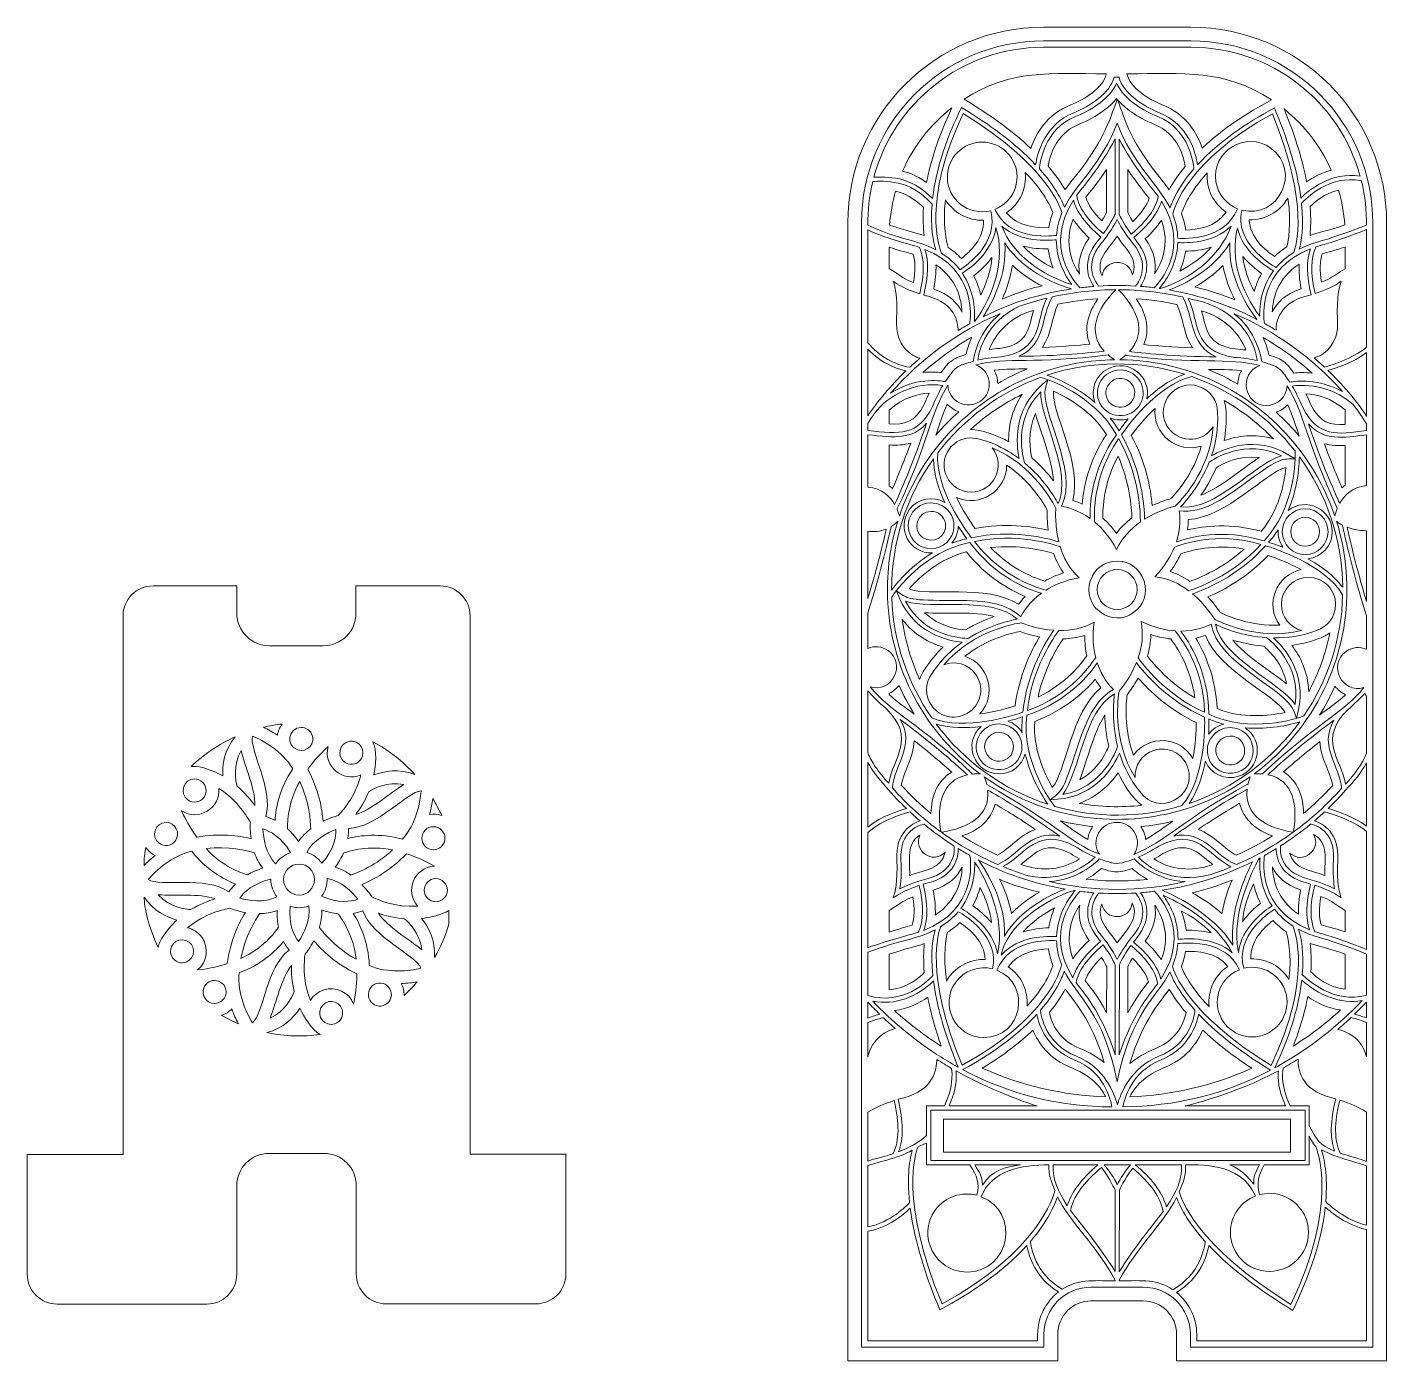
# Model space of a CAD drawing. Header units: inches. Extents: x 67 to 711, y 69 to 701.
import ezdxf

# ---------------------------------------------------------------- set-up
doc = ezdxf.new("R2010")
doc.units = ezdxf.units.IN
doc.header["$MEASUREMENT"] = 0
doc.layers.add('_U+0421_U+043B_U+043E_U+0439 1', color=7, linetype='Continuous')

# ---------------------------------------------------------------- blocks, each defined once
blk = doc.blocks.new('block 2')
at = {"layer": '_U+0421_U+043B_U+043E_U+0439 1', "color": 1, "lineweight": 9, "true_color": 0xff0000}
blk.add_lwpolyline([(501.45, 168.25), (501.45, 183.85), (665.85, 183.85), (665.85, 168.25), (501.45, 168.25)], dxfattribs=at)
for points, knots in [([(711.3, 608.11), (711.41, 659.44), (669.91, 701.04), (618.58, 701.04), (618.58, 701.04), (548.77, 701.04), (548.77, 701.04), (497.53, 701.04), (456.05, 659.56), (456.05, 608.31), (456.05, 608.31), (456.05, 69.39), (456.05, 69.39), (456.05, 69.39), (555.5, 69.39), (555.5, 69.39), (555.5, 69.39), (555.5, 81.92), (555.5, 81.92), (555.5, 90.67), (562.62, 97.79), (571.36, 97.79), (571.36, 97.79), (595.99, 97.79), (595.99, 97.79), (604.74, 97.79), (611.85, 90.67), (611.85, 81.92), (611.85, 81.92), (611.85, 69.39), (611.85, 69.39), (611.85, 69.39), (711.3, 69.39), (711.3, 69.39), (711.3, 69.39), (711.3, 608.11), (711.3, 608.11), (711.3, 608.11), (711.3, 608.11), (711.3, 608.11)], [0, 0, 0, 0, 1, 1, 1, 2, 2, 2, 3, 3, 3, 4, 4, 4, 5, 5, 5, 6, 6, 6, 7, 7, 7, 8, 8, 8, 9, 9, 9, 10, 10, 10, 11, 11, 11, 12, 12, 12, 13, 13, 13, 13]), ([(578.49, 678.98), (577.1, 672.11), (568.13, 666.87), (561.66, 664.26), (550.36, 659.7), (545.18, 650.71), (542.8, 643.66), (532.97, 652.9), (522.41, 660.1), (511.11, 666.94), (533.41, 681.24), (551.85, 678.98), (578.49, 678.98)], [0, 0, 0, 0, 1, 1, 1, 2, 2, 2, 3, 3, 3, 4, 4, 4, 4]), ([(656.8, 666.58), (644.97, 660.23), (633.96, 653.21), (623.98, 643.76), (621.59, 650.8), (616.4, 659.72), (605.16, 664.26), (598.67, 666.88), (589.7, 672.12), (588.32, 678.98), (615.32, 678.98), (634.23, 681.34), (656.8, 666.58)], [0, 0, 0, 0, 1, 1, 1, 2, 2, 2, 3, 3, 3, 4, 4, 4, 4]), ([(583.41, 667.2), (583.51, 667.08), (583.62, 666.96), (583.72, 666.83), (579.68, 656.24), (577.33, 646.8), (561.78, 627.73), (560.78, 626.5), (559.87, 625.29), (559.03, 624.09), (557.19, 627.21), (554.6, 630.95), (550.99, 635.15), (551.62, 639.48), (554.31, 650.51), (565.4, 654.99), (574.64, 658.72), (580.15, 663.32), (583.41, 667.2)], [0, 0, 0, 0, 1, 1, 1, 2, 2, 2, 3, 3, 3, 4, 4, 4, 5, 5, 5, 6, 6, 6, 6]), ([(601.41, 654.99), (612.59, 650.47), (615.23, 639.4), (615.84, 635.08), (612.45, 630.96), (610.01, 627.21), (608.26, 624.03), (607.41, 625.25), (606.48, 626.48), (605.47, 627.73), (589.9, 646.82), (587.71, 656.21), (583.89, 666.65), (587.19, 662.89), (592.61, 658.54), (601.41, 654.99)], [0, 0, 0, 0, 1, 1, 1, 2, 2, 2, 3, 3, 3, 4, 4, 4, 5, 5, 5, 5]), ([(505.4, 662.9), (498.85, 649.14), (495.23, 637.33), (493.4, 627.5), (490.4, 629.61), (486.57, 631.69), (482.05, 632.91), (487.11, 644.54), (494.98, 654.79), (505.4, 662.9)], [0, 0, 0, 0, 1, 1, 1, 2, 2, 2, 3, 3, 3, 3]), ([(685.13, 633.3), (680.45, 632.08), (676.51, 629.93), (673.44, 627.75), (671.64, 637.23), (668.34, 648.71), (662.71, 662.31), (672.63, 654.38), (680.18, 644.5), (685.13, 633.3)], [0, 0, 0, 0, 1, 1, 1, 2, 2, 2, 3, 3, 3, 3]), ([(540.13, 632.25), (549.16, 622.81), (552.28, 615.88), (553.22, 613.25), (552.3, 610.79), (551.67, 608.4), (551.29, 606.1), (546, 605.86), (536.41, 606.48), (531.31, 613.18), (537.34, 617.32), (540.95, 624.49), (540.13, 632.25)], [0, 0, 0, 0, 1, 1, 1, 2, 2, 2, 3, 3, 3, 4, 4, 4, 4]), ([(578.65, 613.34), (578.28, 612.56), (577.57, 611.18), (576.41, 609.31), (572.37, 613.27), (569.82, 617.01), (568.81, 620.47), (570.55, 622.72), (574.2, 627.06), (578.66, 633.65), (578.66, 633.65), (578.65, 613.34), (578.65, 613.34)], [0, 0, 0, 0, 1, 1, 1, 2, 2, 2, 3, 3, 3, 4, 4, 4, 4]), ([(591.03, 609.02), (589.77, 611.03), (589.02, 612.51), (588.65, 613.31), (588.65, 613.31), (588.66, 633.56), (588.66, 633.56), (593.36, 626.6), (597.01, 622.36), (598.8, 620.01), (597.67, 616.59), (595.07, 612.91), (591.03, 609.02)], [0, 0, 0, 0, 1, 1, 1, 2, 2, 2, 3, 3, 3, 4, 4, 4, 4]), ([(635.28, 613.41), (630.51, 606.32), (621.43, 605.03), (616.14, 604.94), (615.8, 607.47), (615.17, 610.11), (614.18, 612.84), (615.02, 615.58), (617.86, 622.81), (626.37, 632.04), (625.77, 624.62), (629.07, 617.63), (635.28, 613.41)], [0, 0, 0, 0, 1, 1, 1, 2, 2, 2, 3, 3, 3, 4, 4, 4, 4]), ([(478.65, 623.43), (485.1, 621.93), (489.85, 617.8), (491.91, 615.69), (491.6, 610.38), (491.82, 605.91), (492.28, 602.32), (487.69, 603.9), (484.43, 604.34), (475.88, 607.32), (476.24, 612.83), (477.17, 618.22), (478.65, 623.43)], [0, 0, 0, 0, 1, 1, 1, 2, 2, 2, 3, 3, 3, 4, 4, 4, 4]), ([(520.38, 609.61), (520.69, 601.07), (514.09, 594.69), (509.87, 591.5), (508.11, 593.34), (506.07, 595.1), (503.68, 596.72), (502.78, 599.46), (500.9, 607.02), (502.3, 619.33), (506, 613.36), (512.66, 609.37), (520.38, 609.61)], [0, 0, 0, 0, 1, 1, 1, 2, 2, 2, 3, 3, 3, 4, 4, 4, 4]), ([(664.57, 620.12), (666.32, 607.17), (664.78, 599.73), (663.99, 597.05), (661.81, 595.6), (659.9, 594.05), (658.24, 592.42), (653.85, 595.34), (646.46, 601.5), (646.24, 609.86), (653.69, 609.67), (660.69, 613.42), (664.57, 620.12)], [0, 0, 0, 0, 1, 1, 1, 2, 2, 2, 3, 3, 3, 4, 4, 4, 4]), ([(691.46, 607.4), (682.86, 604.41), (679.69, 603.99), (675.05, 602.4), (675.4, 606.01), (675.51, 610.55), (675.05, 616.08), (677.18, 618.25), (681.98, 622.44), (688.59, 623.85), (690.13, 618.54), (691.09, 613.03), (691.46, 607.4)], [0, 0, 0, 0, 1, 1, 1, 2, 2, 2, 3, 3, 3, 4, 4, 4, 4]), ([(570.47, 601.16), (565.83, 594.95), (564.97, 589.05), (565.85, 584.13), (562.46, 589.05), (558.23, 598.31), (562.77, 610.1), (564.7, 607.14), (567.26, 604.17), (570.47, 601.16)], [0, 0, 0, 0, 1, 1, 1, 2, 2, 2, 3, 3, 3, 3]), ([(601.42, 584.24), (602.25, 589.06), (601.4, 594.83), (596.98, 600.88), (600.15, 603.81), (602.69, 606.71), (604.64, 609.6), (608.77, 598.18), (604.72, 589.13), (601.42, 584.24)], [0, 0, 0, 0, 1, 1, 1, 2, 2, 2, 3, 3, 3, 3]), ([(590.92, 583.69), (589.41, 591.85), (577.53, 591.47), (576.54, 583.23), (573.04, 590.63), (579.46, 595.86), (583.63, 602.05), (587.82, 595.8), (593.91, 590.9), (590.92, 583.69)], [0, 0, 0, 0, 1, 1, 1, 2, 2, 2, 3, 3, 3, 3]), ([(475.7, 596.82), (481.44, 594.95), (484.22, 594.34), (486.98, 593.51), (488.08, 590.08), (488.12, 585.56), (487.15, 580.05), (482.63, 581.87), (482.14, 582.45), (475.7, 586.76), (475.7, 586.76), (475.7, 596.82), (475.7, 596.82)], [0, 0, 0, 0, 1, 1, 1, 2, 2, 2, 3, 3, 3, 4, 4, 4, 4]), ([(539.16, 597.33), (543.26, 596.29), (547.41, 595.96), (551.04, 596.06), (551.43, 592.76), (552.25, 589.73), (553.28, 587.04), (548.66, 589.37), (543.42, 592.72), (539.16, 597.33)], [0, 0, 0, 0, 1, 1, 1, 2, 2, 2, 3, 3, 3, 3]), ([(616.06, 594.91), (619.74, 594.96), (623.99, 595.51), (628.18, 596.83), (623.76, 591.79), (618.16, 588.07), (613.35, 585.52), (614.53, 588.28), (615.53, 591.43), (616.06, 594.91)], [0, 0, 0, 0, 1, 1, 1, 2, 2, 2, 3, 3, 3, 3]), ([(691.65, 586.64), (685.37, 582.61), (684.69, 581.96), (680.44, 580.24), (679.5, 585.82), (679.64, 590.34), (680.86, 593.74), (683.48, 594.49), (686.46, 595.22), (691.65, 596.91), (691.65, 596.91), (691.65, 586.64), (691.65, 586.64), (691.65, 586.64), (691.65, 586.64), (691.65, 586.64)], [0, 0, 0, 0, 1, 1, 1, 2, 2, 2, 3, 3, 3, 4, 4, 4, 5, 5, 5, 5]), ([(497.83, 588.51), (507.88, 581.7), (509.92, 572), (510.13, 566.11), (507.97, 570.49), (503.89, 574.66), (496.76, 576.96), (497.59, 581.2), (497.95, 585.03), (497.83, 588.51)], [0, 0, 0, 0, 1, 1, 1, 2, 2, 2, 3, 3, 3, 3]), ([(519.02, 574.15), (518.36, 577.09), (517.32, 580.22), (515.7, 583.35), (518.65, 585.55), (521.76, 588.49), (524.37, 592.02), (523.76, 585.34), (521.41, 579.05), (519.02, 574.15)], [0, 0, 0, 0, 1, 1, 1, 2, 2, 2, 3, 3, 3, 3]), ([(534.02, 588.3), (538.5, 584.04), (543.51, 580.83), (548.07, 578.46), (543.29, 577.56), (540.05, 576.57), (529.21, 572.27), (531.26, 576.89), (533.14, 582.38), (534.02, 588.3)], [0, 0, 0, 0, 1, 1, 1, 2, 2, 2, 3, 3, 3, 3]), ([(620.54, 578.05), (624.9, 580.57), (629.62, 583.9), (633.79, 588.15), (634.92, 582.03), (637.11, 576.45), (639.42, 571.85), (634.34, 573.91), (627.78, 576.19), (620.54, 578.05)], [0, 0, 0, 0, 1, 1, 1, 2, 2, 2, 3, 3, 3, 3]), ([(648.63, 575.8), (646.26, 580.41), (643.99, 586.2), (643.25, 592.43), (645.97, 589.18), (649.12, 586.48), (652.12, 584.43), (650.49, 581.53), (649.38, 578.6), (648.63, 575.8)], [0, 0, 0, 0, 1, 1, 1, 2, 2, 2, 3, 3, 3, 3]), ([(670.84, 577.13), (663.5, 574.85), (659.33, 570.62), (657.14, 566.17), (657.35, 572.15), (659.46, 582.04), (669.86, 588.85), (669.69, 585.33), (670.01, 581.43), (670.84, 577.13)], [0, 0, 0, 0, 1, 1, 1, 2, 2, 2, 3, 3, 3, 3]), ([(539.75, 565.5), (541.17, 565.97), (542.59, 566.42), (544.03, 566.86), (541.48, 557.3), (541.16, 550.86), (528.15, 548.88), (526.35, 548.76), (524.66, 548.6), (523.1, 548.4), (525.16, 553.71), (529.72, 560.97), (539.75, 565.5)], [0, 0, 0, 0, 1, 1, 1, 2, 2, 2, 3, 3, 3, 4, 4, 4, 4]), ([(574.58, 572.41), (569.91, 565.77), (567.68, 558.29), (570.73, 550.88), (565.21, 550.35), (557.32, 549.72), (548.29, 549.38), (552.74, 556.1), (552.84, 564.06), (555.61, 569.81), (561.83, 571.11), (568.17, 571.98), (574.58, 572.41)], [0, 0, 0, 0, 1, 1, 1, 2, 2, 2, 3, 3, 3, 4, 4, 4, 4]), ([(619.39, 549.14), (610, 549.49), (601.82, 550.16), (596.27, 550.7), (599.44, 558.22), (597.28, 565.76), (592.68, 572.41), (599.2, 571.98), (605.65, 571.09), (611.98, 569.76), (614.83, 564.01), (614.89, 555.93), (619.39, 549.14)], [0, 0, 0, 0, 1, 1, 1, 2, 2, 2, 3, 3, 3, 4, 4, 4, 4]), ([(644.58, 548.15), (643.02, 548.35), (641.34, 548.52), (639.54, 548.64), (626.45, 550.63), (626.2, 557.13), (623.61, 566.77), (634.27, 563.52), (641.27, 556.72), (644.58, 548.15)], [0, 0, 0, 0, 1, 1, 1, 2, 2, 2, 3, 3, 3, 3]), ([(514.86, 554.27), (513.37, 551.02), (512.53, 548.11), (512.05, 545.97), (512.05, 545.97), (508.71, 544.84), (508.71, 544.84), (508.71, 544.84), (508.71, 544.86), (508.71, 544.86), (506.57, 544.13), (503.82, 542.18), (502.39, 540.26), (502.39, 540.26), (502.4, 540.26), (502.4, 540.26), (502.4, 540.26), (500.34, 537.49), (500.34, 537.48), (498.16, 537.72), (495.12, 537.85), (491.57, 537.44), (498.75, 543.86), (506.57, 549.49), (514.86, 554.27)], [0, 0, 0, 0, 1, 1, 1, 2, 2, 2, 3, 3, 3, 4, 4, 4, 5, 5, 5, 6, 6, 6, 7, 7, 7, 8, 8, 8, 8]), ([(667.34, 537.24), (667.34, 537.24), (665.26, 540.04), (665.26, 540.04), (665.26, 540.04), (665.27, 540.05), (665.27, 540.05), (663.84, 541.95), (660.99, 543.94), (658.97, 544.61), (658.97, 544.61), (658.95, 544.55), (658.95, 544.55), (657.15, 545.17), (655.64, 545.72), (655.63, 545.72), (655.15, 547.88), (654.3, 550.82), (652.79, 554.09), (661.08, 549.29), (668.89, 543.63), (676.06, 537.19), (672.54, 537.59), (669.51, 537.47), (667.34, 537.24)], [0, 0, 0, 0, 1, 1, 1, 2, 2, 2, 3, 3, 3, 4, 4, 4, 5, 5, 5, 6, 6, 6, 7, 7, 7, 8, 8, 8, 8]), ([(527.09, 532.3), (527.03, 534.53), (526.43, 536.68), (525.38, 538.59), (531.31, 539.27), (535.39, 539.1), (541.06, 539.18), (536.23, 537.21), (531.56, 534.91), (527.09, 532.3)], [0, 0, 0, 0, 1, 1, 1, 2, 2, 2, 3, 3, 3, 3]), ([(591.66, 525.73), (590.49, 522.15), (586.63, 520.17), (583.04, 521.34), (579.45, 522.51), (577.48, 526.36), (578.65, 529.96), (579.82, 533.55), (583.67, 535.52), (587.27, 534.35), (590.85, 533.19), (592.82, 529.32), (591.66, 525.73)], [0, 0, 0, 0, 1, 1, 1, 2, 2, 2, 3, 3, 3, 4, 4, 4, 4]), ([(626.89, 538.94), (632.34, 538.86), (636.57, 539.03), (642.54, 538.32), (641.48, 536.44), (640.85, 534.29), (640.79, 531.99), (636.34, 534.61), (631.7, 536.94), (626.89, 538.94)], [0, 0, 0, 0, 1, 1, 1, 2, 2, 2, 3, 3, 3, 3]), ([(578.56, 508.15), (570.3, 495.61), (567.76, 483.32), (567.1, 475.16), (565.49, 475.92), (563.97, 476.49), (562.6, 476.93), (567.26, 494.47), (552.47, 519), (553.46, 528.57), (560.68, 525.39), (571.7, 519.07), (578.56, 508.15)], [0, 0, 0, 0, 1, 1, 1, 2, 2, 2, 3, 3, 3, 4, 4, 4, 4]), ([(475.7, 519.68), (482.4, 525.73), (489.53, 527.4), (494.58, 527.67), (493.91, 526.25), (493.24, 524.7), (492.57, 523.04), (487.78, 513.49), (482.78, 512.78), (475.7, 513.16), (475.7, 513.16), (475.7, 519.68), (475.7, 519.68)], [0, 0, 0, 0, 1, 1, 1, 2, 2, 2, 3, 3, 3, 4, 4, 4, 4]), ([(497.84, 507.87), (499.67, 513.22), (500.75, 517.09), (503.21, 522.48), (504.7, 520.89), (506.55, 519.66), (508.65, 518.92), (504.8, 515.49), (501.19, 511.8), (497.84, 507.87)], [0, 0, 0, 0, 1, 1, 1, 2, 2, 2, 3, 3, 3, 3]), ([(538.72, 527.19), (533.41, 519.46), (532.14, 511.23), (532.27, 504.72), (527.65, 507.21), (519.33, 510.59), (514.24, 510.51), (521.52, 517.18), (529.76, 522.82), (538.72, 527.19)], [0, 0, 0, 0, 1, 1, 1, 2, 2, 2, 3, 3, 3, 3]), ([(634.39, 505.23), (635.16, 509.45), (635.51, 513.99), (635.24, 518.78), (635.24, 518.78), (635.23, 518.78), (635.23, 518.78), (635.23, 520.64), (634.9, 522.47), (634.3, 524.2), (642.95, 519.29), (650.82, 513.16), (657.68, 506.05), (648.72, 508.68), (640.52, 507.35), (634.39, 505.23)], [0, 0, 0, 0, 1, 1, 1, 2, 2, 2, 3, 3, 3, 4, 4, 4, 5, 5, 5, 5]), ([(658.99, 518.66), (661.1, 519.4), (662.98, 520.64), (664.47, 522.24), (666.96, 516.8), (668.04, 512.89), (669.93, 507.38), (666.55, 511.39), (662.89, 515.16), (658.99, 518.66)], [0, 0, 0, 0, 1, 1, 1, 2, 2, 2, 3, 3, 3, 3]), ([(691.65, 512.9), (684.75, 512.56), (679.83, 513.39), (675.12, 522.79), (674.45, 524.45), (673.77, 526.01), (673.1, 527.43), (678.08, 527.16), (685.06, 525.54), (691.65, 519.75), (691.65, 519.75), (691.65, 512.9), (691.65, 512.9), (691.65, 512.9), (691.65, 512.9), (691.65, 512.9)], [0, 0, 0, 0, 1, 1, 1, 2, 2, 2, 3, 3, 3, 4, 4, 4, 5, 5, 5, 5]), ([(553.47, 486.2), (550.89, 489.62), (547.52, 493.46), (543.3, 497.09), (542.48, 500.31), (540.83, 509.27), (545.01, 518.05), (547.63, 508.37), (552.92, 496.1), (553.47, 486.2)], [0, 0, 0, 0, 1, 1, 1, 2, 2, 2, 3, 3, 3, 3]), ([(623.51, 502.67), (619.86, 489.62), (611.75, 480.46), (609.15, 477.77), (607.34, 477.28), (604.08, 476.25), (600.31, 474.49), (599.55, 482.56), (597.22, 495.19), (590.38, 507.68), (592.9, 511.16), (596.89, 516.01), (601.66, 520.49), (600.35, 508.34), (612.06, 499), (623.51, 502.67)], [0, 0, 0, 0, 1, 1, 1, 2, 2, 2, 3, 3, 3, 4, 4, 4, 5, 5, 5, 5]), ([(475.7, 503.15), (479.15, 503), (482.47, 503.08), (485.86, 504.02), (482.63, 495.2), (479.47, 487.63), (477.24, 482.53), (476.75, 482.94), (476.24, 483.34), (475.7, 483.72), (475.7, 483.72), (475.7, 503.15), (475.7, 503.15), (475.7, 503.15), (475.7, 503.15), (475.7, 503.15)], [0, 0, 0, 0, 1, 1, 1, 2, 2, 2, 3, 3, 3, 4, 4, 4, 5, 5, 5, 5]), ([(691.65, 484.08), (691.12, 483.72), (690.63, 483.34), (690.16, 482.94), (687.95, 488.03), (684.92, 495.32), (681.82, 503.78), (685.15, 502.85), (688.35, 502.77), (691.65, 502.9), (691.65, 502.9), (691.65, 484.08), (691.65, 484.08)], [0, 0, 0, 0, 1, 1, 1, 2, 2, 2, 3, 3, 3, 4, 4, 4, 4]), ([(584.07, 497.9), (589.58, 485.5), (590.51, 473.56), (590.64, 468.67), (588.01, 466.62), (585.48, 464.18), (583.33, 461.28), (581.27, 464.16), (579.11, 466.55), (576.93, 468.54), (576.78, 472.95), (577.14, 484.93), (584.07, 497.9)], [0, 0, 0, 0, 1, 1, 1, 2, 2, 2, 3, 3, 3, 4, 4, 4, 4]), ([(630.54, 492.37), (633.35, 494.14), (641.36, 498.48), (651, 497.22), (642.61, 491.75), (632.58, 482.92), (623.33, 479.33), (625.79, 482.85), (628.39, 487.24), (630.54, 492.37)], [0, 0, 0, 0, 1, 1, 1, 2, 2, 2, 3, 3, 3, 3]), ([(531.32, 493.59), (542.61, 486.09), (548.82, 475.54), (550.57, 472.23), (550.49, 470.36), (550.45, 466.94), (550.96, 462.81), (543.06, 464.58), (530.33, 466.27), (516.33, 463.62), (513.8, 467.1), (510.41, 472.39), (507.63, 478.32), (518.52, 473.43), (531.27, 481.25), (531.32, 493.59)], [0, 0, 0, 0, 1, 1, 1, 2, 2, 2, 3, 3, 3, 4, 4, 4, 5, 5, 5, 5]), ([(663.62, 492.43), (662.83, 484.59), (660.22, 472.15), (651.95, 462.26), (637.48, 466.24), (625, 464.85), (617.04, 462.96), (617.26, 464.74), (617.34, 466.36), (617.33, 467.8), (635.48, 468.79), (654.22, 490.42), (663.62, 492.43)], [0, 0, 0, 0, 1, 1, 1, 2, 2, 2, 3, 3, 3, 4, 4, 4, 4]), ([(502.29, 465.95), (503.24, 459.98), (496.45, 455.77), (491.52, 459.35), (486.21, 463.21), (488.9, 471.73), (495.55, 471.73), (498.8, 471.73), (501.75, 469.37), (502.29, 465.95)], [0, 0, 0, 0, 1, 1, 1, 2, 2, 2, 3, 3, 3, 3]), ([(672.73, 455.23), (668.96, 455.23), (665.89, 458.3), (665.89, 462.07), (665.89, 465.84), (668.96, 468.91), (672.73, 468.91), (676.5, 468.91), (679.57, 465.84), (679.57, 462.07), (679.57, 458.3), (676.5, 455.23), (672.73, 455.23)], [0, 0, 0, 0, 1, 1, 1, 2, 2, 2, 3, 3, 3, 4, 4, 4, 4]), ([(512.23, 452.52), (521.6, 440.79), (532.51, 434.58), (540.06, 431.43), (538.84, 430.13), (537.83, 428.87), (537, 427.7), (521.76, 437.55), (493.84, 431.07), (485.06, 434.97), (490.31, 440.85), (499.73, 449.38), (512.23, 452.52)], [0, 0, 0, 0, 1, 1, 1, 2, 2, 2, 3, 3, 3, 4, 4, 4, 4]), ([(553.52, 451.82), (554.64, 448.68), (556.19, 445.52), (558.28, 442.58), (554.9, 441.51), (551.95, 440.19), (549.39, 438.73), (545.15, 439.92), (533.91, 443.91), (523.68, 454.6), (537.17, 456), (548.82, 453.2), (553.52, 451.82)], [0, 0, 0, 0, 1, 1, 1, 2, 2, 2, 3, 3, 3, 4, 4, 4, 4]), ([(618.14, 438.56), (615.38, 440.44), (612.28, 442.08), (608.85, 443.24), (610.96, 446.08), (612.56, 448.88), (613.78, 451.57), (617.93, 453.07), (629.44, 456.43), (643.91, 453.84), (633.81, 444.78), (622.74, 440.2), (618.14, 438.56)], [0, 0, 0, 0, 1, 1, 1, 2, 2, 2, 3, 3, 3, 4, 4, 4, 4]), ([(660.66, 417.82), (647.11, 417.24), (635.88, 422.13), (632.52, 423.78), (631.49, 425.34), (629.51, 428.13), (626.67, 431.17), (634.1, 434.38), (645.38, 440.49), (655.14, 450.85), (658.6, 449.72), (664.72, 447.48), (670.88, 444.11), (659.04, 441.64), (653.51, 427.74), (660.66, 417.82)], [0, 0, 0, 0, 1, 1, 1, 2, 2, 2, 3, 3, 3, 4, 4, 4, 5, 5, 5, 5]), ([(583.67, 425.22), (578.45, 425.22), (574.21, 429.47), (574.21, 434.69), (574.21, 439.91), (578.45, 444.16), (583.67, 444.16), (588.89, 444.16), (593.14, 439.91), (593.14, 434.69), (593.14, 429.47), (588.89, 425.22), (583.67, 425.22)], [0, 0, 0, 0, 1, 1, 1, 2, 2, 2, 3, 3, 3, 4, 4, 4, 4]), ([(322.5, 167.13), (322.5, 167.13), (322.5, 167.23), (322.5, 167.23), (322.5, 167.23), (277.1, 167.23), (277.1, 167.23), (277.1, 167.23), (277.1, 422.23), (277.1, 422.23), (277.1, 430.03), (270.8, 436.43), (262.9, 436.43), (245.88, 436.43), (240.24, 436.43), (223.05, 436.43), (223.05, 436.43), (223.05, 423.53), (223.05, 423.53), (223.05, 414.97), (216.11, 408.03), (207.55, 408.03), (207.55, 408.03), (182.1, 408.03), (182.1, 408.03), (173.54, 408.03), (166.6, 414.97), (166.6, 423.53), (166.6, 423.53), (166.6, 436.43), (166.6, 436.43), (166.6, 436.43), (126.9, 436.43), (126.9, 436.43), (119.1, 436.43), (112.7, 430.13), (112.7, 422.23), (112.7, 422.23), (112.7, 167.13), (112.7, 167.13), (112.7, 167.13), (67.3, 167.13), (67.3, 167.13), (67.3, 167.13), (67.3, 110.43), (67.3, 110.43), (67.3, 102.63), (73.6, 96.23), (81.5, 96.23), (81.5, 96.23), (152.4, 96.23), (152.4, 96.23), (160.2, 96.23), (166.6, 102.53), (166.6, 110.43), (166.6, 110.43), (166.6, 152.34), (166.6, 152.34), (166.6, 160.78), (173.44, 167.63), (181.88, 167.63), (181.88, 167.63), (207.91, 167.63), (207.91, 167.63), (216.35, 167.63), (223.2, 160.78), (223.2, 152.34), (223.2, 152.34), (223.2, 110.53), (223.2, 110.53), (223.2, 102.73), (229.5, 96.33), (237.4, 96.33), (237.4, 96.33), (308.3, 96.33), (308.3, 96.33), (316.1, 96.33), (322.5, 102.63), (322.5, 110.53), (322.5, 170.87), (322.46, 166.24), (322.56, 167.13), (322.56, 167.13), (322.5, 167.13), (322.5, 167.13), (322.5, 167.13), (322.5, 167.13), (322.5, 167.13)], [0, 0, 0, 0, 1, 1, 1, 2, 2, 2, 3, 3, 3, 4, 4, 4, 5, 5, 5, 6, 6, 6, 7, 7, 7, 8, 8, 8, 9, 9, 9, 10, 10, 10, 11, 11, 11, 12, 12, 12, 13, 13, 13, 14, 14, 14, 15, 15, 15, 16, 16, 16, 17, 17, 17, 18, 18, 18, 19, 19, 19, 20, 20, 20, 21, 21, 21, 22, 22, 22, 23, 23, 23, 24, 24, 24, 25, 25, 25, 26, 26, 26, 27, 27, 27, 28, 28, 28, 29, 29, 29, 29]), ([(501.18, 407.44), (497.81, 404.21), (494.85, 400.57), (492.54, 396.97), (492.54, 396.97), (492.54, 396.97), (492.54, 396.97), (491.44, 395.45), (490.63, 393.77), (490.1, 392.01), (486.02, 400.92), (483.19, 410.5), (481.8, 420.54), (487.5, 413.09), (494.95, 409.33), (501.18, 407.44)], [0, 0, 0, 0, 1, 1, 1, 2, 2, 2, 3, 3, 3, 4, 4, 4, 5, 5, 5, 5]), ([(511.85, 415.58), (508.54, 415.79), (499.51, 416.99), (492.45, 423.68), (502.48, 423.18), (515.74, 424.42), (525.35, 421.89), (521.3, 420.48), (516.61, 418.46), (511.85, 415.58)], [0, 0, 0, 0, 1, 1, 1, 2, 2, 2, 3, 3, 3, 3]), ([(535.36, 379.61), (531.89, 378.5), (525.63, 376.71), (518.66, 375.82), (526.82, 384.78), (523.06, 399.28), (511.47, 403.09), (522.1, 411.52), (534.06, 414.17), (537.74, 414.81), (539.5, 414.15), (542.73, 413.07), (546.82, 412.27), (542.7, 405.3), (537.16, 393.73), (535.36, 379.61)], [0, 0, 0, 0, 1, 1, 1, 2, 2, 2, 3, 3, 3, 4, 4, 4, 5, 5, 5, 5]), ([(546.2, 383.78), (549.04, 397.05), (555.3, 407.26), (558.07, 411.3), (561.4, 411.4), (564.88, 411.89), (568.33, 412.97), (568.3, 409.43), (568.65, 406.22), (569.24, 403.33), (566.79, 399.67), (559.53, 390.21), (546.2, 383.78)], [0, 0, 0, 0, 1, 1, 1, 2, 2, 2, 3, 3, 3, 4, 4, 4, 4]), ([(620.5, 383.32), (608.76, 390.12), (600.99, 399.23), (598.01, 403.11), (598.94, 406.31), (599.55, 409.77), (599.59, 413.38), (602.94, 412.26), (606.1, 411.6), (609.03, 411.27), (611.75, 407.78), (618.49, 397.88), (620.5, 383.32)], [0, 0, 0, 0, 1, 1, 1, 2, 2, 2, 3, 3, 3, 4, 4, 4, 4]), ([(630.99, 378.27), (630.31, 393.27), (625.13, 404.71), (620.87, 411.7), (622.62, 412.03), (624.19, 412.46), (625.55, 412.91), (632.09, 395.98), (658.47, 384.83), (663.3, 376.5), (655.59, 374.83), (642.96, 373.47), (630.99, 378.27)], [0, 0, 0, 0, 1, 1, 1, 2, 2, 2, 3, 3, 3, 4, 4, 4, 4]), ([(679.58, 411.64), (681.37, 412.23), (683.02, 413.12), (684.48, 414.23), (682.48, 404.33), (679.04, 394.95), (674.41, 386.3), (674.16, 395.66), (670.36, 403.07), (666.43, 408.25), (670.69, 408.83), (675.1, 409.9), (679.58, 411.64), (679.58, 411.64), (679.58, 411.64), (679.58, 411.64)], [0, 0, 0, 0, 1, 1, 1, 2, 2, 2, 3, 3, 3, 4, 4, 4, 5, 5, 5, 5]), ([(638.39, 410.77), (642.49, 409.52), (647.47, 408.4), (653.02, 407.94), (655.63, 405.8), (662.23, 399.54), (663.97, 389.96), (656.16, 396.26), (644.66, 403.08), (638.39, 410.77)], [0, 0, 0, 0, 1, 1, 1, 2, 2, 2, 3, 3, 3, 3]), ([(475.7, 385.46), (477.5, 386.38), (479.1, 387.69), (480.36, 389.31), (482.43, 384.6), (484.82, 380.06), (487.5, 375.71), (483.1, 379), (479.92, 381.12), (475.7, 384.93), (475.7, 384.93), (475.7, 385.46), (475.7, 385.46)], [0, 0, 0, 0, 1, 1, 1, 2, 2, 2, 3, 3, 3, 4, 4, 4, 4]), ([(573.3, 392.21), (574.16, 390.65), (575.05, 389.29), (575.9, 388.14), (561.82, 376.69), (559.36, 348.15), (552.94, 340.99), (548.97, 347.8), (543.77, 359.39), (544.64, 372.26), (558.69, 377.54), (567.97, 386), (573.3, 392.21)], [0, 0, 0, 0, 1, 1, 1, 2, 2, 2, 3, 3, 3, 4, 4, 4, 4]), ([(619.55, 354.71), (613.51, 365.25), (598.57, 366.05), (591.41, 356.27), (586.68, 368.97), (587.86, 381.16), (588.39, 384.86), (589.56, 386.33), (591.59, 389.07), (593.61, 392.71), (598.97, 386.64), (608.27, 377.78), (621.15, 371.71), (621.16, 367.4), (620.78, 361.13), (619.55, 354.71)], [0, 0, 0, 0, 1, 1, 1, 2, 2, 2, 3, 3, 3, 4, 4, 4, 5, 5, 5, 5]), ([(691.65, 384.66), (687.33, 380.75), (684.09, 378.59), (679.5, 375.15), (682.25, 379.56), (684.71, 384.17), (686.84, 388.96), (688.09, 387.33), (689.65, 386), (691.65, 385.01), (691.65, 385.01), (691.65, 384.66), (691.65, 384.66), (691.65, 384.66), (691.65, 384.66), (691.65, 384.66)], [0, 0, 0, 0, 1, 1, 1, 2, 2, 2, 3, 3, 3, 4, 4, 4, 5, 5, 5, 5]), ([(577.83, 375.27), (577.91, 370.98), (578.39, 365.89), (579.66, 360.48), (578.43, 357.39), (574.5, 349.17), (565.96, 344.53), (569.53, 353.9), (572.46, 366.93), (577.83, 375.27)], [0, 0, 0, 0, 1, 1, 1, 2, 2, 2, 3, 3, 3, 3]), ([(188.14, 370.99), (186.82, 369.31), (186.12, 367.55), (185.82, 365.66), (183.18, 367.46), (181.47, 368.37), (179.22, 369.47), (182.13, 370.15), (185.11, 370.67), (188.14, 370.99)], [0, 0, 0, 0, 1, 1, 1, 2, 2, 2, 3, 3, 3, 3]), ([(197.15, 369.38), (199.11, 369.38), (201.03, 368.31), (202.01, 366.4), (204.23, 362.05), (200.04, 357.23), (195.46, 358.72), (195.46, 358.72), (195.46, 358.72), (195.46, 358.72), (189.62, 360.62), (190.93, 369.38), (197.15, 369.38)], [0, 0, 0, 0, 1, 1, 1, 2, 2, 2, 3, 3, 3, 4, 4, 4, 4]), ([(165.81, 364.93), (160.61, 358.63), (159.68, 351.58), (159.95, 346.4), (156.96, 348.11), (153.66, 349.48), (150.17, 350.4), (150.17, 350.4), (150.17, 350.4), (150.17, 350.4), (148.45, 350.96), (146.64, 351.09), (144.9, 350.83), (150.98, 356.64), (158.04, 361.44), (165.81, 364.93)], [0, 0, 0, 0, 1, 1, 1, 2, 2, 2, 3, 3, 3, 4, 4, 4, 5, 5, 5, 5]), ([(174.06, 365.26), (179.33, 363.05), (187.91, 358.35), (193.11, 349.83), (186.8, 340.42), (185.11, 331.17), (184.75, 325.38), (183.11, 326.21), (181.59, 326.77), (180.3, 327.14), (184.18, 340.06), (172.19, 359.21), (174.06, 365.26)], [0, 0, 0, 0, 1, 1, 1, 2, 2, 2, 3, 3, 3, 4, 4, 4, 4]), ([(218.43, 362.26), (222.72, 364.45), (227.62, 360.36), (226.1, 355.71), (225.17, 352.84), (222.1, 351.26), (219.22, 352.2), (214.6, 353.7), (214.12, 360.06), (218.43, 362.26)], [0, 0, 0, 0, 1, 1, 1, 2, 2, 2, 3, 3, 3, 3]), ([(250.99, 347.03), (243.4, 350.01), (236.42, 348.72), (231.58, 346.87), (232.48, 351.23), (233.11, 358.61), (231.12, 362.6), (238.61, 358.57), (245.32, 353.28), (250.99, 347.03)], [0, 0, 0, 0, 1, 1, 1, 2, 2, 2, 3, 3, 3, 3]), ([(505.28, 348.25), (498.35, 344.06), (495.64, 336.68), (495.44, 328.62), (490.46, 332.74), (485.76, 337.23), (481.38, 342.05), (482.45, 348.39), (487.16, 354.94), (487.51, 363.09), (494.9, 357.3), (501.11, 351.95), (505.28, 348.25)], [0, 0, 0, 0, 1, 1, 1, 2, 2, 2, 3, 3, 3, 4, 4, 4, 4]), ([(531.74, 354.66), (528.68, 352.44), (524.41, 353.12), (522.19, 356.18), (518.88, 360.73), (522.21, 367.04), (527.71, 367.04), (534.31, 367.04), (537.1, 358.56), (531.74, 354.66)], [0, 0, 0, 0, 1, 1, 1, 2, 2, 2, 3, 3, 3, 3]), ([(639.35, 351.95), (635.76, 350.79), (631.89, 352.76), (630.73, 356.34), (629.3, 360.74), (632.59, 365.3), (637.23, 365.3), (644.98, 365.3), (646.72, 354.35), (639.35, 351.95)], [0, 0, 0, 0, 1, 1, 1, 2, 2, 2, 3, 3, 3, 3]), ([(671.98, 328.67), (671.85, 336.68), (669.29, 344.09), (662.44, 348.31), (666.6, 351.98), (672.61, 357.13), (679.71, 362.7), (680.06, 354.65), (684.66, 348.15), (685.8, 341.87), (681.49, 337.14), (676.87, 332.73), (671.98, 328.67)], [0, 0, 0, 0, 1, 1, 1, 2, 2, 2, 3, 3, 3, 4, 4, 4, 4]), ([(168.64, 358.5), (170.48, 350.77), (175.35, 340.3), (175.1, 332.37), (173.14, 335.15), (170.38, 338.5), (166.72, 341.62), (166.09, 344), (164.61, 351.51), (168.64, 358.5)], [0, 0, 0, 0, 1, 1, 1, 2, 2, 2, 3, 3, 3, 3]), ([(209.83, 360.27), (207.44, 351.08), (216.67, 343.13), (225.4, 346.87), (222.87, 336.63), (216.43, 329.49), (214.6, 327.62), (213.26, 327.26), (210.56, 326.43), (207.48, 324.91), (207.02, 330.62), (205.43, 340.15), (200.21, 349.53), (201.85, 351.81), (205.35, 356.32), (209.83, 360.27)], [0, 0, 0, 0, 1, 1, 1, 2, 2, 2, 3, 3, 3, 4, 4, 4, 5, 5, 5, 5]), ([(146.65, 344.96), (151.07, 344.96), (153.68, 339.91), (151.06, 336.29), (151.06, 336.29), (151.06, 336.29), (151.06, 336.29), (149.29, 333.86), (145.86, 333.31), (143.43, 335.08), (139.16, 338.19), (141.37, 344.96), (146.65, 344.96)], [0, 0, 0, 0, 1, 1, 1, 2, 2, 2, 3, 3, 3, 4, 4, 4, 4]), ([(196.42, 343.79), (200.93, 334.22), (201.57, 324.82), (201.65, 321.34), (199.52, 319.73), (197.49, 317.75), (195.83, 315.35), (194.19, 317.76), (192.45, 319.7), (190.69, 321.28), (190.55, 324.4), (190.69, 333.75), (196.42, 343.79)], [0, 0, 0, 0, 1, 1, 1, 2, 2, 2, 3, 3, 3, 4, 4, 4, 4]), ([(245.78, 342.34), (238.99, 338.2), (230.54, 330.33), (222.92, 328.12), (224.96, 330.84), (227.29, 334.51), (229.13, 338.95), (231.2, 340.28), (237.88, 344.01), (245.78, 342.34)], [0, 0, 0, 0, 1, 1, 1, 2, 2, 2, 3, 3, 3, 3]), ([(565.63, 333.42), (574.49, 336.54), (580.38, 342.47), (584.1, 347.82), (586.35, 343.15), (591.06, 335.48), (595.34, 332.5), (585.37, 331.37), (575.4, 331.69), (565.63, 333.42)], [0, 0, 0, 0, 1, 1, 1, 2, 2, 2, 3, 3, 3, 3]), ([(158.04, 340.52), (166.99, 334.95), (171.79, 326.62), (173.01, 324.3), (172.93, 322.91), (172.89, 320.1), (173.38, 316.69), (167.81, 318.02), (158.25, 319.45), (147.72, 317.38), (146.06, 319.65), (142.85, 324.37), (140.47, 329.85), (148.46, 324.73), (158.9, 331.07), (158.04, 340.52)], [0, 0, 0, 0, 1, 1, 1, 2, 2, 2, 3, 3, 3, 4, 4, 4, 5, 5, 5, 5]), ([(245.1, 316.39), (234.19, 319.48), (224.87, 318.23), (219.25, 316.79), (219.54, 318.6), (219.6, 320.21), (219.56, 321.55), (233, 321.85), (247.56, 339.18), (253.88, 339.27), (253.41, 333.58), (251.59, 323.97), (245.1, 316.39)], [0, 0, 0, 0, 1, 1, 1, 2, 2, 2, 3, 3, 3, 4, 4, 4, 4]), ([(259.48, 335.66), (261.03, 333.09), (262.42, 330.42), (263.66, 327.66), (261.66, 328.4), (259.78, 328.51), (257.9, 328.21), (258.78, 331.22), (259.13, 333.21), (259.48, 335.66)], [0, 0, 0, 0, 1, 1, 1, 2, 2, 2, 3, 3, 3, 3]), ([(510.15, 317.96), (517.73, 320.56), (523.96, 325.27), (525.85, 333.09), (530.63, 330.27), (537.39, 326.15), (544.89, 321.11), (537.36, 318.3), (532.61, 311.95), (527.02, 308.91), (521.2, 311.54), (515.56, 314.56), (510.15, 317.96)], [0, 0, 0, 0, 1, 1, 1, 2, 2, 2, 3, 3, 3, 4, 4, 4, 4]), ([(640.1, 308.82), (634.44, 311.81), (629.66, 318.27), (622.05, 321.11), (629.86, 326.35), (636.87, 330.61), (641.67, 333.43), (643.51, 325.53), (649.64, 320.7), (657.26, 318.01), (651.76, 314.54), (646.03, 311.47), (640.1, 308.82)], [0, 0, 0, 0, 1, 1, 1, 2, 2, 2, 3, 3, 3, 4, 4, 4, 4]), ([(133.1, 324.38), (137.52, 324.38), (140.13, 319.32), (137.51, 315.71), (137.51, 315.71), (137.51, 315.71), (137.51, 315.71), (135.74, 313.27), (132.31, 312.73), (129.88, 314.5), (125.61, 317.6), (127.82, 324.38), (133.1, 324.38)], [0, 0, 0, 0, 1, 1, 1, 2, 2, 2, 3, 3, 3, 4, 4, 4, 4]), ([(259.74, 322.37), (262.75, 322.37), (265.2, 319.92), (265.2, 316.91), (265.2, 313.89), (262.75, 311.44), (259.74, 311.44), (256.73, 311.44), (254.27, 313.89), (254.27, 316.91), (254.27, 319.92), (256.73, 322.37), (259.74, 322.37)], [0, 0, 0, 0, 1, 1, 1, 2, 2, 2, 3, 3, 3, 4, 4, 4, 4]), ([(556.76, 325.09), (561.74, 323.86), (566.85, 322.97), (572.06, 322.43), (570.81, 320.6), (570.04, 318.52), (569.77, 316.37), (564.59, 319.3), (561.39, 321.83), (556.76, 325.09)], [0, 0, 0, 0, 1, 1, 1, 2, 2, 2, 3, 3, 3, 3]), ([(609.97, 324.93), (605.56, 321.83), (602.32, 319.28), (597.17, 316.37), (596.91, 318.51), (596.14, 320.58), (594.9, 322.39), (600.03, 322.9), (605.06, 323.76), (609.97, 324.93)], [0, 0, 0, 0, 1, 1, 1, 2, 2, 2, 3, 3, 3, 3]), ([(185, 304.75), (180.2, 309.7), (179.16, 317.05), (179, 321.28), (182.32, 320.24), (187.76, 317.46), (192.07, 310.06), (189.16, 309.14), (186.68, 307.24), (185, 304.75)], [0, 0, 0, 0, 1, 1, 1, 2, 2, 2, 3, 3, 3, 3]), ([(199.71, 310.16), (202.93, 316.27), (209.6, 319.53), (213.58, 320.99), (213.62, 317.5), (212.65, 311.46), (206.93, 305.07), (205.19, 307.51), (202.66, 309.33), (199.71, 310.16)], [0, 0, 0, 0, 1, 1, 1, 2, 2, 2, 3, 3, 3, 3]), ([(490.23, 318.39), (486.67, 310.9), (496.51, 304.26), (502.14, 310.32), (500.61, 302.25), (492.42, 301.85), (485.34, 299.27), (485.63, 306.81), (483.58, 314.31), (490.23, 318.39)], [0, 0, 0, 0, 1, 1, 1, 2, 2, 2, 3, 3, 3, 3]), ([(538.09, 304.48), (545.78, 310.73), (549.83, 315.73), (561.56, 309.62), (563.05, 308.7), (564.47, 307.86), (565.82, 307.12), (558.09, 302.16), (548.66, 300.76), (538.09, 304.48)], [0, 0, 0, 0, 1, 1, 1, 2, 2, 2, 3, 3, 3, 3]), ([(601.09, 307.1), (602.45, 307.85), (603.88, 308.69), (605.38, 309.63), (617.18, 315.77), (621.22, 310.67), (628.97, 304.39), (618.46, 300.71), (608.79, 302.12), (601.09, 307.1)], [0, 0, 0, 0, 1, 1, 1, 2, 2, 2, 3, 3, 3, 3]), ([(682.08, 299.32), (675.02, 301.92), (667.22, 302.3), (665.39, 309.89), (671.39, 304.2), (680.8, 311.45), (676.76, 318.71), (683.97, 314.76), (681.82, 306.85), (682.08, 299.32)], [0, 0, 0, 0, 1, 1, 1, 2, 2, 2, 3, 3, 3, 3]), ([(123.57, 312.55), (124.71, 310.85), (126.19, 309.56), (127.93, 308.68), (125.32, 306.66), (123.97, 305.32), (122.7, 304.02), (122.7, 306.93), (122.53, 307.57), (123.57, 312.55)], [0, 0, 0, 0, 1, 1, 1, 2, 2, 2, 3, 3, 3, 3]), ([(124.68, 297.38), (128.41, 301.71), (135.53, 308.42), (145.24, 310.73), (152.24, 301.82), (160.52, 297.35), (165.91, 295.22), (164.61, 293.92), (163.61, 292.65), (162.86, 291.54), (151.77, 299.22), (129.86, 293.73), (124.68, 297.38)], [0, 0, 0, 0, 1, 1, 1, 2, 2, 2, 3, 3, 3, 4, 4, 4, 4]), ([(152.01, 312.01), (162.51, 313.34), (171.64, 311.05), (174.97, 310.04), (175.85, 307.52), (177.11, 304.98), (178.88, 302.66), (176.08, 301.84), (173.69, 300.79), (171.65, 299.61), (168.64, 300.43), (159.79, 303.45), (152.01, 312.01)], [0, 0, 0, 0, 1, 1, 1, 2, 2, 2, 3, 3, 3, 4, 4, 4, 4]), ([(220.65, 299.47), (218.45, 300.99), (215.94, 302.31), (213.14, 303.15), (214.92, 305.45), (216.23, 307.71), (217.19, 309.85), (220.12, 310.95), (229.1, 313.69), (240.37, 311.37), (232.66, 304.13), (223.93, 300.62), (220.65, 299.47)], [0, 0, 0, 0, 1, 1, 1, 2, 2, 2, 3, 3, 3, 4, 4, 4, 4]), ([(252.25, 284.76), (241.73, 284.01), (232.95, 287.92), (230.6, 289.09), (229.85, 290.25), (228.23, 292.56), (225.84, 295.03), (231.12, 297.23), (239.7, 301.68), (247, 309.55), (249.68, 308.69), (255.05, 306.75), (260.2, 303.71), (250.73, 303.16), (245.98, 291.94), (252.25, 284.76)], [0, 0, 0, 0, 1, 1, 1, 2, 2, 2, 3, 3, 3, 4, 4, 4, 5, 5, 5, 5]), ([(196.09, 290), (192.04, 290), (188.75, 293.29), (188.75, 297.34), (188.75, 301.38), (192.04, 304.68), (196.09, 304.68), (200.13, 304.68), (203.43, 301.38), (203.43, 297.34), (203.43, 293.29), (200.13, 290), (196.09, 290)], [0, 0, 0, 0, 1, 1, 1, 2, 2, 2, 3, 3, 3, 4, 4, 4, 4]), ([(496.51, 292.25), (503.85, 294.53), (508.02, 298.76), (510.21, 303.21), (510, 297.23), (507.89, 287.35), (497.49, 280.53), (497.66, 284.05), (497.34, 287.95), (496.51, 292.25)], [0, 0, 0, 0, 1, 1, 1, 2, 2, 2, 3, 3, 3, 3]), ([(669.52, 280.87), (659.47, 287.68), (657.43, 297.38), (657.22, 303.28), (659.38, 298.89), (663.46, 294.72), (670.59, 292.42), (669.76, 288.19), (669.4, 284.35), (669.52, 280.87)], [0, 0, 0, 0, 1, 1, 1, 2, 2, 2, 3, 3, 3, 3]), ([(182.75, 297.45), (182.72, 294.28), (183.81, 291.39), (185.62, 289.09), (179.43, 286.05), (172.11, 287.33), (168.03, 288.49), (170.05, 291.33), (174.38, 295.64), (182.75, 297.45)], [0, 0, 0, 0, 1, 1, 1, 2, 2, 2, 3, 3, 3, 3]), ([(206.79, 289.41), (208.56, 291.79), (209.52, 294.66), (209.4, 297.85), (216.2, 296.67), (221.37, 291.33), (223.99, 288), (220.68, 286.88), (214.64, 285.94), (206.79, 289.41)], [0, 0, 0, 0, 1, 1, 1, 2, 2, 2, 3, 3, 3, 3]), ([(260.88, 297.75), (263.89, 297.75), (266.34, 295.3), (266.34, 292.29), (266.34, 289.28), (263.89, 286.83), (260.88, 286.83), (257.86, 286.83), (255.41, 289.28), (255.41, 292.29), (255.41, 295.3), (257.86, 297.75), (260.88, 297.75)], [0, 0, 0, 0, 1, 1, 1, 2, 2, 2, 3, 3, 3, 4, 4, 4, 4]), ([(546.81, 291.34), (542.45, 288.81), (537.73, 285.48), (533.56, 281.23), (532.44, 287.31), (530.27, 292.86), (527.98, 297.45), (532.07, 295.51), (535.66, 294.2), (546.81, 291.34)], [0, 0, 0, 0, 1, 1, 1, 2, 2, 2, 3, 3, 3, 3]), ([(568.99, 297.47), (572.14, 299.23), (574.57, 301.11), (576.23, 302.58), (576.29, 302.55), (579.6, 301.52), (579.6, 301.52), (579.6, 301.52), (579.6, 301.49), (579.6, 301.49), (581.72, 300.84), (584.88, 300.74), (587.33, 301.49), (587.33, 301.49), (587.33, 301.49), (587.33, 301.49), (587.33, 301.49), (587.5, 301.57), (590.72, 302.57), (592.38, 301.1), (594.84, 299.2), (598.01, 297.43), (588.2, 296.4), (578.85, 296.4), (568.99, 297.47)], [0, 0, 0, 0, 1, 1, 1, 2, 2, 2, 3, 3, 3, 4, 4, 4, 5, 5, 5, 6, 6, 6, 7, 7, 7, 8, 8, 8, 8]), ([(633.33, 281.08), (628.81, 285.38), (623.75, 288.61), (619.16, 290.98), (624.52, 292.3), (631.17, 294.28), (638.1, 297.02), (636.06, 292.41), (634.21, 286.97), (633.33, 281.08)], [0, 0, 0, 0, 1, 1, 1, 2, 2, 2, 3, 3, 3, 3]), ([(156.28, 288.2), (153.03, 287.2), (148.99, 285.6), (144.89, 283.09), (142.39, 283.22), (134.81, 284.1), (129.41, 290.14), (137.32, 289.49), (148.81, 290.9), (156.28, 288.2)], [0, 0, 0, 0, 1, 1, 1, 2, 2, 2, 3, 3, 3, 3]), ([(524.1, 276.95), (521.38, 280.2), (518.22, 282.9), (515.23, 284.95), (516.85, 287.85), (517.97, 290.79), (518.72, 293.58), (521.09, 288.97), (523.36, 283.18), (524.1, 276.95)], [0, 0, 0, 0, 1, 1, 1, 2, 2, 2, 3, 3, 3, 3]), ([(651.65, 286.04), (648.7, 283.83), (645.59, 280.9), (642.98, 277.36), (643.58, 284.04), (645.93, 290.34), (648.33, 295.23), (648.99, 292.3), (650.03, 289.16), (651.65, 286.04)], [0, 0, 0, 0, 1, 1, 1, 2, 2, 2, 3, 3, 3, 3]), ([(131.43, 270.07), (131.43, 270.07), (131.43, 270.07), (131.43, 270.07), (130.35, 268.58), (129.66, 266.88), (129.38, 265.1), (124.91, 274.33), (122.69, 284.33), (122.69, 289.03), (127.07, 282.42), (133.34, 279.45), (138.25, 278.13), (135.72, 275.82), (133.42, 273.15), (131.43, 270.07)], [0, 0, 0, 0, 1, 1, 1, 2, 2, 2, 3, 3, 3, 4, 4, 4, 5, 5, 5, 5]), ([(149.98, 270.08), (149.98, 270.08), (149.98, 270.08), (149.98, 270.08), (148.33, 272.34), (145.97, 273.88), (143.26, 274.5), (151.32, 281.29), (160.73, 283.28), (163.31, 283.72), (164.61, 283.22), (167.28, 282.31), (170.66, 281.72), (167.68, 276.84), (163.36, 268.19), (162.07, 257.53), (159.4, 256.65), (153.91, 255.06), (147.97, 254.49), (152.62, 258.31), (153.56, 265.15), (149.98, 270.08)], [0, 0, 0, 0, 1, 1, 1, 2, 2, 2, 3, 3, 3, 4, 4, 4, 5, 5, 5, 6, 6, 6, 7, 7, 7, 7]), ([(191.85, 284.69), (194.71, 283.74), (197.74, 283.74), (200.69, 284.83), (201.67, 278), (198.19, 271.44), (195.83, 267.92), (193.75, 270.72), (190.99, 276.17), (191.85, 284.69)], [0, 0, 0, 0, 1, 1, 1, 2, 2, 2, 3, 3, 3, 3]), ([(475.7, 282.74), (482.22, 286.92), (482.73, 287.45), (486.9, 289.15), (487.85, 283.57), (487.7, 279.04), (486.48, 275.65), (483.84, 274.88), (480.84, 274.15), (475.7, 272.48), (475.7, 272.48), (475.7, 282.74), (475.7, 282.74)], [0, 0, 0, 0, 1, 1, 1, 2, 2, 2, 3, 3, 3, 4, 4, 4, 4]), ([(554, 283.86), (552.82, 281.1), (551.82, 277.95), (551.29, 274.47), (547.61, 274.42), (543.36, 273.88), (539.17, 272.55), (543.59, 277.6), (549.19, 281.31), (554, 283.86)], [0, 0, 0, 0, 1, 1, 1, 2, 2, 2, 3, 3, 3, 3]), ([(562.71, 259.79), (558.58, 271.2), (562.64, 280.25), (565.93, 285.14), (565.1, 280.32), (565.95, 274.56), (570.37, 268.5), (567.21, 265.57), (564.66, 262.67), (562.71, 259.79)], [0, 0, 0, 0, 1, 1, 1, 2, 2, 2, 3, 3, 3, 3]), ([(576.43, 285.69), (577.94, 277.53), (589.83, 277.91), (590.81, 286.15), (594.31, 278.75), (587.89, 273.53), (583.72, 267.33), (579.53, 273.59), (573.44, 278.48), (576.43, 285.69)], [0, 0, 0, 0, 1, 1, 1, 2, 2, 2, 3, 3, 3, 3]), ([(601.5, 285.25), (604.89, 280.33), (609.12, 271.07), (604.58, 259.28), (602.65, 262.24), (600.09, 265.22), (596.88, 268.22), (601.52, 274.43), (602.38, 280.34), (601.5, 285.25)], [0, 0, 0, 0, 1, 1, 1, 2, 2, 2, 3, 3, 3, 3]), ([(691.65, 272.56), (685.92, 274.43), (683.14, 275.04), (680.37, 275.88), (679.27, 279.3), (679.23, 283.82), (680.2, 289.33), (684.72, 287.51), (685.21, 286.94), (691.65, 282.62), (691.65, 282.62), (691.65, 272.56), (691.65, 272.56)], [0, 0, 0, 0, 1, 1, 1, 2, 2, 2, 3, 3, 3, 4, 4, 4, 4]), ([(177.48, 281.18), (180.14, 281.24), (182.95, 281.64), (185.71, 282.61), (185.62, 279.7), (185.88, 277.1), (186.38, 274.8), (184.66, 272.19), (179.05, 264.71), (168.51, 259.95), (170.49, 270.36), (175.5, 278.34), (177.48, 281.18)], [0, 0, 0, 0, 1, 1, 1, 2, 2, 2, 3, 3, 3, 4, 4, 4, 4]), ([(223.12, 259.56), (213.83, 264.66), (207.79, 271.89), (205.7, 274.65), (206.47, 277.2), (206.95, 279.99), (206.88, 282.91), (209.62, 281.93), (212.18, 281.38), (214.52, 281.14), (216.47, 278.7), (221.85, 271.06), (223.12, 259.56)], [0, 0, 0, 0, 1, 1, 1, 2, 2, 2, 3, 3, 3, 4, 4, 4, 4]), ([(229.35, 256.61), (228.92, 267.94), (224.85, 276.42), (221.74, 281.32), (223.56, 281.6), (225.11, 282.04), (226.38, 282.5), (230.82, 269.79), (251.79, 261.31), (253.83, 255.33), (248.27, 254.02), (238.56, 252.78), (229.35, 256.61)], [0, 0, 0, 0, 1, 1, 1, 2, 2, 2, 3, 3, 3, 4, 4, 4, 4]), ([(233.66, 281.33), (236.88, 280.23), (241.08, 279.15), (245.88, 278.77), (247.82, 277.2), (253.44, 272.03), (254.26, 263.97), (248.24, 269.14), (238.12, 274.76), (233.66, 281.33)], [0, 0, 0, 0, 1, 1, 1, 2, 2, 2, 3, 3, 3, 3]), ([(267.1, 276.23), (265.44, 270.68), (263.15, 265.4), (260.31, 260.47), (260.81, 268.61), (257.42, 274.85), (254.16, 278.88), (257.83, 279.29), (261.43, 280.21), (264.43, 281.39), (264.43, 281.39), (264.43, 281.39), (264.43, 281.39), (265.38, 281.71), (266.27, 282.14), (267.1, 282.67), (267.1, 282.67), (267.1, 276.23), (267.1, 276.23)], [0, 0, 0, 0, 1, 1, 1, 2, 2, 2, 3, 3, 3, 4, 4, 4, 5, 5, 5, 6, 6, 6, 6]), ([(614.07, 282.34), (618.69, 280.01), (623.93, 276.66), (628.19, 272.05), (624.09, 273.09), (619.94, 273.42), (616.31, 273.32), (615.92, 276.62), (615.1, 279.65), (614.07, 282.34)], [0, 0, 0, 0, 1, 1, 1, 2, 2, 2, 3, 3, 3, 3]), ([(665.05, 250.05), (661.35, 256.03), (654.69, 260.01), (646.97, 259.77), (646.66, 268.31), (653.26, 274.69), (657.48, 277.88), (659.24, 276.04), (661.28, 274.28), (663.67, 272.66), (664.57, 269.92), (666.45, 262.36), (665.05, 250.05)], [0, 0, 0, 0, 1, 1, 1, 2, 2, 2, 3, 3, 3, 4, 4, 4, 4]), ([(503.36, 272.33), (505.54, 273.78), (507.45, 275.34), (509.11, 276.97), (513.5, 274.04), (520.89, 267.89), (521.11, 259.52), (514.22, 259.7), (507.91, 256.53), (503.95, 251.08), (503.95, 251.08), (503.95, 251.08), (503.95, 251.08), (503.53, 250.49), (503.14, 249.88), (502.78, 249.27), (501.03, 262.22), (502.57, 269.65), (503.36, 272.33)], [0, 0, 0, 0, 1, 1, 1, 2, 2, 2, 3, 3, 3, 4, 4, 4, 5, 5, 5, 6, 6, 6, 6]), ([(143.91, 258.92), (141.48, 257.15), (138.05, 257.69), (136.28, 260.13), (133.66, 263.74), (136.27, 268.8), (140.7, 268.8), (145.97, 268.8), (148.18, 262.03), (143.91, 258.92)], [0, 0, 0, 0, 1, 1, 1, 2, 2, 2, 3, 3, 3, 3]), ([(173.98, 229.44), (171.02, 234.32), (166.83, 243.17), (167.64, 253.11), (178.27, 257.03), (185.08, 263.52), (188.78, 267.98), (189.61, 266.35), (190.51, 265), (191.34, 263.94), (180.6, 255.77), (179.05, 233.24), (173.98, 229.44)], [0, 0, 0, 0, 1, 1, 1, 2, 2, 2, 3, 3, 3, 4, 4, 4, 4]), ([(221.96, 238.34), (219.76, 243.94), (213.55, 246.94), (207.76, 245.06), (207.76, 245.06), (207.76, 245.06), (207.76, 245.06), (205.1, 244.19), (202.9, 242.42), (201.48, 240.04), (197.51, 249.81), (198.53, 259.37), (198.91, 261.96), (199.78, 263.04), (201.47, 265.29), (203.08, 268.33), (206.8, 263.98), (213.69, 257.2), (223.43, 252.69), (223.44, 249.88), (223.26, 244.17), (221.96, 238.34)], [0, 0, 0, 0, 1, 1, 1, 2, 2, 2, 3, 3, 3, 4, 4, 4, 5, 5, 5, 6, 6, 6, 7, 7, 7, 7]), ([(475.7, 261.91), (484.46, 264.97), (487.7, 265.4), (492.29, 266.98), (491.94, 263.37), (491.84, 258.83), (492.29, 253.3), (489.85, 250.78), (483.89, 245.65), (475.7, 245.11), (475.7, 245.11), (475.7, 261.91), (475.7, 261.91)], [0, 0, 0, 0, 1, 1, 1, 2, 2, 2, 3, 3, 3, 4, 4, 4, 4]), ([(532.07, 255.97), (536.83, 263.07), (545.92, 264.35), (551.21, 264.45), (551.55, 261.91), (552.18, 259.28), (553.17, 256.55), (552.33, 253.81), (549.49, 246.57), (540.98, 237.34), (541.57, 244.66), (538.37, 251.68), (532.07, 255.97)], [0, 0, 0, 0, 1, 1, 1, 2, 2, 2, 3, 3, 3, 4, 4, 4, 4]), ([(691.65, 245.46), (683.62, 246.15), (677.8, 251.22), (675.43, 253.67), (675.75, 258.99), (675.53, 263.47), (675.07, 267.07), (679.71, 265.46), (682.93, 265.05), (691.65, 261.99), (691.65, 261.99), (691.65, 245.46), (691.65, 245.46)], [0, 0, 0, 0, 1, 1, 1, 2, 2, 2, 3, 3, 3, 4, 4, 4, 4]), ([(568.55, 249.37), (569.68, 252.79), (572.28, 256.47), (576.32, 260.37), (577.58, 258.35), (578.33, 256.87), (578.7, 256.07), (578.7, 256.07), (578.69, 234.26), (578.69, 234.26), (574.17, 242.68), (570.34, 247.03), (568.55, 249.37)], [0, 0, 0, 0, 1, 1, 1, 2, 2, 2, 3, 3, 3, 4, 4, 4, 4]), ([(588.7, 256.04), (589.07, 256.83), (589.78, 258.21), (590.94, 260.07), (594.98, 256.11), (597.53, 252.37), (598.54, 248.91), (596.77, 246.63), (593.03, 242.23), (588.69, 234.15), (588.69, 234.15), (588.7, 256.04), (588.7, 256.04)], [0, 0, 0, 0, 1, 1, 1, 2, 2, 2, 3, 3, 3, 4, 4, 4, 4]), ([(627.22, 237.13), (618.19, 246.58), (615.07, 253.5), (614.13, 256.13), (615.05, 258.59), (615.68, 260.98), (616.06, 263.28), (621.35, 263.52), (630.94, 262.9), (636.04, 256.21), (630.01, 252.06), (626.41, 244.89), (627.22, 237.13)], [0, 0, 0, 0, 1, 1, 1, 2, 2, 2, 3, 3, 3, 4, 4, 4, 4]), ([(193.81, 244.25), (192.92, 241.96), (189.7, 235.01), (182.34, 231.72), (185.39, 239.04), (187.6, 250.39), (192.48, 256.66), (192.42, 253.26), (192.69, 248.92), (193.81, 244.25)], [0, 0, 0, 0, 1, 1, 1, 2, 2, 2, 3, 3, 3, 3]), ([(150.7, 244.95), (151.13, 247.66), (153.48, 249.55), (156.08, 249.55), (161.38, 249.55), (163.56, 242.76), (159.3, 239.67), (155.35, 236.8), (149.95, 240.19), (150.7, 244.95)], [0, 0, 0, 0, 1, 1, 1, 2, 2, 2, 3, 3, 3, 3]), ([(236.05, 237.65), (233.19, 236.72), (230.1, 238.29), (229.17, 241.16), (228.24, 244.03), (229.81, 247.11), (232.68, 248.04), (235.54, 248.97), (238.63, 247.4), (239.56, 244.54), (240.49, 241.67), (238.92, 238.58), (236.05, 237.65)], [0, 0, 0, 0, 1, 1, 1, 2, 2, 2, 3, 3, 3, 4, 4, 4, 4]), ([(245.81, 242.46), (245.88, 244.57), (245.42, 246.38), (244.54, 248.09), (247.59, 248.18), (249.58, 248.45), (252.06, 248.88), (250.1, 246.62), (248.02, 244.47), (245.81, 242.46)], [0, 0, 0, 0, 1, 1, 1, 2, 2, 2, 3, 3, 3, 3]), ([(559.09, 245.36), (562.35, 240.69), (571.54, 231.31), (577.51, 210.7), (574.51, 213.1), (570.73, 215.41), (565.94, 217.35), (555.07, 221.73), (552.27, 230.62), (551.56, 234.37), (554.93, 238.46), (557.35, 242.19), (559.09, 245.36)], [0, 0, 0, 0, 1, 1, 1, 2, 2, 2, 3, 3, 3, 4, 4, 4, 4]), ([(608.32, 245.29), (610.15, 242.18), (612.72, 238.47), (616.31, 234.29), (615.59, 230.53), (612.76, 221.71), (601.95, 217.35), (596.8, 215.27), (592.8, 212.75), (589.7, 210.16), (595.71, 231.04), (605.21, 240.85), (608.32, 245.29)], [0, 0, 0, 0, 1, 1, 1, 2, 2, 2, 3, 3, 3, 4, 4, 4, 4]), ([(212.99, 228.96), (208.35, 227.46), (204.25, 232.34), (206.44, 236.64), (208.63, 240.94), (214.99, 240.47), (216.5, 235.84), (217.43, 232.97), (215.86, 229.89), (212.99, 228.96)], [0, 0, 0, 0, 1, 1, 1, 2, 2, 2, 3, 3, 3, 3]), ([(493.92, 241.61), (495.19, 234.9), (497.23, 227.18), (500.31, 218.42), (492.48, 223.35), (485.07, 228.99), (478.18, 235.28), (484.65, 236.09), (490, 238.83), (493.92, 241.61)], [0, 0, 0, 0, 1, 1, 1, 2, 2, 2, 3, 3, 3, 3]), ([(667.13, 218.48), (670.52, 227.22), (672.67, 235.03), (673.95, 241.87), (677.84, 239.11), (683.13, 236.42), (689.53, 235.61), (682.57, 229.21), (675.06, 223.48), (667.13, 218.48)], [0, 0, 0, 0, 1, 1, 1, 2, 2, 2, 3, 3, 3, 3]), ([(159.27, 233.08), (161.26, 233.66), (162.87, 234.67), (164.23, 236.03), (165.3, 233.03), (166.15, 231.27), (167.34, 229.05), (164.56, 230.23), (161.87, 231.59), (159.27, 233.08)], [0, 0, 0, 0, 1, 1, 1, 2, 2, 2, 3, 3, 3, 3]), ([(180.79, 224.84), (188.74, 226.87), (193.65, 232.04), (196.48, 236.4), (198.32, 232.34), (202.13, 225.97), (206.12, 223.94), (197.84, 222.82), (189.44, 223.02), (180.79, 224.84)], [0, 0, 0, 0, 1, 1, 1, 2, 2, 2, 3, 3, 3, 3]), ([(543.73, 225.97), (546.26, 219.88), (551.47, 212.4), (562.19, 208.07), (573.07, 203.68), (576.94, 197.25), (578.18, 194.41), (557.86, 195.12), (538.03, 199.81), (519.76, 208), (529.91, 214.11), (537.73, 220.23), (543.73, 225.97)], [0, 0, 0, 0, 1, 1, 1, 2, 2, 2, 3, 3, 3, 4, 4, 4, 4]), ([(605.69, 208.07), (616.46, 212.42), (621.67, 219.96), (624.19, 226.06), (630.09, 220.47), (637.69, 214.35), (647.45, 207.94), (629.38, 199.86), (609.79, 195.21), (589.73, 194.43), (590.99, 197.33), (594.89, 203.71), (605.69, 208.07)], [0, 0, 0, 0, 1, 1, 1, 2, 2, 2, 3, 3, 3, 4, 4, 4, 4])]:
    blk.add_open_spline(points, degree=3, knots=knots, dxfattribs=at)
at = {"layer": '_U+0421_U+043B_U+043E_U+0439 1', "color": 7, "lineweight": 9, "true_color": 0xffffff}
for points, knots in [([(618.58, 694.54), (618.58, 694.54), (548.77, 694.54), (548.77, 694.54), (501.12, 694.54), (462.55, 655.97), (462.55, 608.31), (462.55, 608.31), (462.55, 75.89), (462.55, 75.89), (462.55, 75.89), (549, 75.89), (549, 75.89), (549, 75.89), (549, 81.93), (549, 81.93), (549, 94.26), (559.03, 104.29), (571.36, 104.29), (571.36, 104.29), (595.99, 104.29), (595.99, 104.29), (608.32, 104.29), (618.35, 94.26), (618.35, 81.93), (618.35, 81.93), (618.35, 75.89), (618.35, 75.89), (618.35, 75.89), (704.8, 75.89), (704.8, 75.89), (704.8, 75.89), (704.8, 608.11), (704.8, 608.11), (704.91, 655.84), (666.34, 694.54), (618.58, 694.54)], [0, 0, 0, 0, 1, 1, 1, 2, 2, 2, 3, 3, 3, 4, 4, 4, 5, 5, 5, 6, 6, 6, 7, 7, 7, 8, 8, 8, 9, 9, 9, 10, 10, 10, 11, 11, 11, 12, 12, 12, 12]), ([(548.77, 691.54), (548.77, 691.54), (618.58, 691.54), (618.58, 691.54), (657.18, 691.54), (689.23, 665.41), (698.82, 630.43), (685.12, 632.75), (674.51, 623.89), (670.68, 620.11), (668.79, 634.76), (663.84, 649.29), (658.18, 662.78), (644.92, 655.66), (632, 647.07), (621.76, 635.9), (620.94, 641.35), (617.52, 654.95), (603.66, 660.55), (596.09, 663.61), (586.46, 669.73), (584.54, 677.33), (584.54, 677.33), (582.28, 677.33), (582.28, 677.33), (580.27, 669.68), (570.74, 663.62), (563.15, 660.55), (549.28, 654.95), (545.87, 641.32), (545.05, 635.88), (534.94, 646.57), (522.41, 655.42), (509.88, 663.01), (503.31, 649.38), (497.94, 634.89), (496.23, 619.88), (485.33, 631.12), (474.44, 630.01), (468.41, 630.01), (477.85, 665.2), (510.01, 691.54), (548.77, 691.54)], [0, 0, 0, 0, 1, 1, 1, 2, 2, 2, 3, 3, 3, 4, 4, 4, 5, 5, 5, 6, 6, 6, 7, 7, 7, 8, 8, 8, 9, 9, 9, 10, 10, 10, 11, 11, 11, 12, 12, 12, 13, 13, 13, 14, 14, 14, 14]), ([(583.69, 655.57), (576.61, 636.77), (563.97, 626.34), (558.71, 615.78), (557.46, 619.16), (554.33, 625.59), (546.83, 633.95), (547.06, 636.79), (549.06, 652.7), (563.9, 658.7), (577.28, 664.1), (581.94, 671.29), (583.41, 674.47), (584.88, 671.29), (589.53, 664.1), (602.91, 658.7), (617.81, 652.68), (619.77, 636.62), (619.99, 633.91), (612.91, 625.69), (609.92, 618.99), (608.71, 615.42), (603.46, 626.23), (590.63, 636.67), (583.69, 655.57)], [0, 0, 0, 0, 1, 1, 1, 2, 2, 2, 3, 3, 3, 4, 4, 4, 5, 5, 5, 6, 6, 6, 7, 7, 7, 8, 8, 8, 8]), ([(557.47, 613.04), (555.94, 609.3), (555.16, 605.73), (554.92, 602.41), (550.96, 601.93), (531.97, 600.42), (525.79, 614.75), (531.91, 617.17), (536.25, 623.13), (536.25, 630.1), (536.25, 639.2), (528.84, 646.61), (519.73, 646.61), (510.62, 646.61), (503.22, 639.2), (503.22, 630.1), (503.22, 619.53), (513.16, 611.43), (523.75, 614.1), (527.68, 598.72), (512.57, 588.31), (509.12, 586.16), (506.94, 588.99), (504.1, 591.68), (500.41, 594.04), (499.42, 596.38), (491.03, 618.68), (510.73, 660.16), (550.65, 635.69), (556.86, 615.44), (557.47, 613.04)], [0, 0, 0, 0, 1, 1, 1, 2, 2, 2, 3, 3, 3, 4, 4, 4, 5, 5, 5, 6, 6, 6, 7, 7, 7, 8, 8, 8, 9, 9, 9, 10, 10, 10, 10]), ([(667.3, 594.38), (663.87, 592.25), (661.14, 589.83), (658.99, 587.28), (655.51, 589.21), (639.27, 599.14), (642.68, 614.37), (660.15, 609.86), (671.22, 633.03), (656.51, 643.72), (644.56, 652.4), (628.21, 642.18), (630.49, 627.78), (631.44, 621.8), (635.44, 617.14), (640.64, 615.04), (634.77, 600.31), (616.45, 600.76), (612.39, 601.05), (612.29, 604.62), (611.58, 608.48), (609.97, 612.55), (610.55, 615.03), (616.87, 638), (657.19, 659.98), (675.11, 616.71), (668.22, 596.68), (667.3, 594.38)], [0, 0, 0, 0, 1, 1, 1, 2, 2, 2, 3, 3, 3, 4, 4, 4, 5, 5, 5, 6, 6, 6, 7, 7, 7, 8, 8, 8, 9, 9, 9, 9]), ([(582.65, 612.48), (582.35, 611.76), (580.84, 608.35), (577.13, 603.25), (569.73, 609.55), (565.48, 615.6), (564.51, 621.26), (564.51, 621.26), (564.36, 621.23), (564.36, 621.23), (566.63, 624.39), (576.16, 635.26), (582.67, 648.12), (582.67, 648.12), (582.65, 612.48), (582.65, 612.48)], [0, 0, 0, 0, 1, 1, 1, 2, 2, 2, 3, 3, 3, 4, 4, 4, 5, 5, 5, 5]), ([(584.65, 612.48), (584.65, 612.48), (584.67, 648.07), (584.67, 648.07), (591.17, 635.09), (600.63, 624.42), (603.15, 620.87), (602.04, 615.24), (597.72, 609.24), (590.3, 602.99), (586.48, 608.21), (584.94, 611.75), (584.65, 612.48)], [0, 0, 0, 0, 1, 1, 1, 2, 2, 2, 3, 3, 3, 4, 4, 4, 4]), ([(669.92, 595.86), (670.89, 599.33), (672.14, 606.37), (670.98, 617.54), (672.92, 619.68), (684.3, 631.4), (699.39, 628.29), (701.24, 620.76), (701.8, 614.23), (701.8, 607.29), (677.62, 597.92), (678.13, 600.15), (669.92, 595.86)], [0, 0, 0, 0, 1, 1, 1, 2, 2, 2, 3, 3, 3, 4, 4, 4, 4]), ([(467.89, 628.01), (473.16, 628.01), (485.45, 629.41), (495.96, 617.2), (495.07, 606.39), (496.58, 599.21), (497.7, 595.62), (488.01, 600.79), (481.21, 599.93), (465.55, 607.28), (465.55, 614.28), (466.11, 620.63), (467.89, 628.01)], [0, 0, 0, 0, 1, 1, 1, 2, 2, 2, 3, 3, 3, 4, 4, 4, 4]), ([(575.93, 601.64), (575.46, 601.02), (574.96, 600.39), (574.42, 599.73), (566.62, 590.17), (570, 582.11), (572.57, 578.27), (570.39, 578.1), (568.21, 577.89), (566.05, 577.62), (563.75, 580), (548.64, 596.97), (562.94, 619.16), (564.48, 613.48), (568.75, 607.73), (575.93, 601.64)], [0, 0, 0, 0, 1, 1, 1, 2, 2, 2, 3, 3, 3, 4, 4, 4, 5, 5, 5, 5]), ([(601.22, 577.64), (599.04, 577.91), (596.86, 578.11), (594.68, 578.28), (597.25, 582.12), (600.62, 590.18), (592.82, 599.73), (592.36, 600.3), (591.93, 600.85), (591.51, 601.39), (598.64, 607.38), (602.97, 613.04), (604.65, 618.62), (618.56, 596.55), (603.69, 580.13), (601.22, 577.64)], [0, 0, 0, 0, 1, 1, 1, 2, 2, 2, 3, 3, 3, 4, 4, 4, 5, 5, 5, 5]), ([(516.43, 561.98), (516.28, 561.89), (516.12, 561.81), (515.97, 561.73), (516.31, 565.76), (516.35, 575.57), (510.29, 584.54), (513.55, 586.59), (524.58, 594.35), (526.21, 606.11), (531.11, 591.36), (524.77, 572.83), (516.4, 562), (516.4, 562), (516.43, 561.98), (516.43, 561.98)], [0, 0, 0, 0, 1, 1, 1, 2, 2, 2, 3, 3, 3, 4, 4, 4, 5, 5, 5, 5]), ([(562.16, 579.16), (548.3, 583.43), (534.28, 592.92), (529.1, 606.75), (537.58, 599.15), (550.89, 599.95), (554.84, 600.39), (554.77, 590.7), (559.13, 583.19), (562.16, 579.16)], [0, 0, 0, 0, 1, 1, 1, 2, 2, 2, 3, 3, 3, 3]), ([(591.28, 598.46), (599.09, 588.88), (594.59, 581.23), (592.37, 578.45), (586.5, 578.81), (580.76, 578.81), (574.88, 578.45), (572.66, 581.22), (568.15, 588.87), (575.97, 598.46), (580.16, 603.6), (582.49, 607.61), (583.64, 609.88), (584.78, 607.61), (587.09, 603.6), (591.28, 598.46)], [0, 0, 0, 0, 1, 1, 1, 2, 2, 2, 3, 3, 3, 4, 4, 4, 5, 5, 5, 5]), ([(604.14, 577.25), (603.97, 577.27), (603.79, 577.29), (603.61, 577.32), (606.28, 580.41), (612.02, 588.29), (612.39, 599.05), (616.17, 598.8), (629.34, 598.6), (637.6, 606.81), (632.59, 592.16), (617.56, 581.33), (604.14, 577.25)], [0, 0, 0, 0, 1, 1, 1, 2, 2, 2, 3, 3, 3, 4, 4, 4, 4]), ([(651.18, 564.21), (642.53, 575.75), (636.9, 591.5), (640.69, 605.83), (643.14, 594.78), (654.3, 587.65), (657.74, 585.69), (651.98, 577.89), (651.1, 569.25), (651.18, 564.21)], [0, 0, 0, 0, 1, 1, 1, 2, 2, 2, 3, 3, 3, 3]), ([(465.55, 605.07), (475.98, 600.18), (484.44, 598.63), (490, 596.74), (492.4, 591.54), (492.44, 584.15), (490.11, 574.75), (482.36, 577.24), (479.57, 579.35), (477.58, 580.68), (478.02, 579.11), (479.82, 574.25), (479.18, 562.77), (478.44, 549.45), (486.5, 545.38), (490.24, 544.21), (488.61, 542.83), (487, 541.42), (485.43, 539.96), (478.35, 541.17), (471.31, 544.89), (465.55, 551.59), (465.55, 551.59), (465.55, 605.07), (465.55, 605.07), (465.55, 605.07), (465.55, 605.07), (465.55, 605.07)], [0, 0, 0, 0, 1, 1, 1, 2, 2, 2, 3, 3, 3, 4, 4, 4, 5, 5, 5, 6, 6, 6, 7, 7, 7, 8, 8, 8, 9, 9, 9, 9]), ([(701.8, 549.48), (694.84, 543.67), (684.15, 540.66), (681.82, 540.06), (680.23, 541.55), (678.59, 542.98), (676.93, 544.4), (680.79, 545.59), (688.82, 549.66), (688.09, 562.83), (687.49, 573.48), (689.01, 578.12), (689.73, 580.69), (688.08, 579.61), (685.33, 577.46), (677.46, 574.9), (675.17, 584.35), (675.29, 591.74), (677.84, 596.89), (677.84, 596.89), (677.7, 596.96), (677.7, 596.96), (682.14, 598.42), (684.56, 598.49), (701.8, 605.15), (701.8, 605.15), (701.8, 549.48), (701.8, 549.48), (701.8, 549.48), (701.8, 549.48), (701.8, 549.48)], [0, 0, 0, 0, 1, 1, 1, 2, 2, 2, 3, 3, 3, 4, 4, 4, 5, 5, 5, 6, 6, 6, 7, 7, 7, 8, 8, 8, 9, 9, 9, 10, 10, 10, 10]), ([(492.54, 595.81), (516.96, 586.04), (514.34, 563.74), (513.83, 560.58), (511.96, 559.54), (510.12, 558.45), (508.3, 557.33), (508.33, 561.3), (506.89, 570.2), (494.07, 573.59), (493.36, 573.78), (492.68, 573.97), (492.02, 574.16), (494.27, 583.18), (494.45, 590.32), (492.54, 595.81)], [0, 0, 0, 0, 1, 1, 1, 2, 2, 2, 3, 3, 3, 4, 4, 4, 5, 5, 5, 5]), ([(530.38, 598.86), (539.61, 584.4), (557.28, 578.47), (562.09, 577.08), (549.5, 575.15), (536.55, 571.94), (520.14, 563.87), (524.07, 569.91), (531.82, 583.95), (530.38, 598.86)], [0, 0, 0, 0, 1, 1, 1, 2, 2, 2, 3, 3, 3, 3]), ([(608.31, 576.58), (615.09, 579.19), (629.49, 585.99), (637.05, 598.83), (636.03, 581.84), (646.67, 566.74), (649.84, 562.66), (637.18, 569.23), (622.92, 574.05), (608.31, 576.58)], [0, 0, 0, 0, 1, 1, 1, 2, 2, 2, 3, 3, 3, 3]), ([(675.56, 574.31), (674.8, 574.09), (674.02, 573.87), (673.19, 573.65), (660.47, 570.29), (658.94, 561.5), (658.93, 557.49), (657.11, 558.61), (655.28, 559.7), (653.42, 560.74), (652.87, 564.29), (650.51, 586.58), (675.33, 596.12), (673.24, 590.63), (673.33, 583.45), (675.56, 574.31)], [0, 0, 0, 0, 1, 1, 1, 2, 2, 2, 3, 3, 3, 4, 4, 4, 5, 5, 5, 5]), ([(577.5, 547.57), (571.98, 546.93), (555.63, 545.22), (537.04, 545.15), (550.25, 550.94), (547.41, 564.27), (552.97, 573.32), (563.18, 575.6), (573.73, 576.71), (583.03, 576.72), (574.06, 567.68), (569.33, 556.64), (577.5, 547.57)], [0, 0, 0, 0, 1, 1, 1, 2, 2, 2, 3, 3, 3, 4, 4, 4, 4]), ([(584.25, 576.72), (593.74, 576.71), (604.33, 575.58), (614.61, 573.26), (620.3, 564.24), (617.34, 550.74), (630.64, 544.91), (611.21, 544.98), (594.23, 546.84), (589.5, 547.41), (598.02, 556.91), (593.18, 567.61), (584.25, 576.72)], [0, 0, 0, 0, 1, 1, 1, 2, 2, 2, 3, 3, 3, 4, 4, 4, 4]), ([(537.78, 569.05), (541.9, 570.46), (546.09, 571.69), (550.34, 572.72), (544.89, 561.79), (548.65, 547.86), (528.56, 544.9), (528.56, 544.9), (528.56, 544.9), (528.56, 544.9), (524.16, 544.6), (520.55, 544.03), (517.6, 543.35), (518.26, 547.77), (521.6, 561.68), (537.78, 569.05)], [0, 0, 0, 0, 1, 1, 1, 2, 2, 2, 3, 3, 3, 4, 4, 4, 5, 5, 5, 5]), ([(617.31, 572.54), (637.16, 569.23), (648.01, 556.77), (650.07, 543.14), (647.12, 543.82), (643.49, 544.37), (639.06, 544.67), (619, 547.65), (622.8, 561.62), (617.31, 572.54)], [0, 0, 0, 0, 1, 1, 1, 2, 2, 2, 3, 3, 3, 3]), ([(528.29, 565.4), (517.99, 556.86), (515.9, 545.7), (515.53, 542.82), (514.72, 542.6), (510.02, 541.07), (509.99, 541.06), (509.99, 541.06), (509.99, 541.07), (509.99, 541.07), (508.4, 540.52), (506.48, 539.06), (505.61, 537.89), (505.61, 537.89), (505.61, 537.88), (505.61, 537.88), (505.59, 537.85), (502.69, 533.86), (502.23, 533.16), (499.35, 533.7), (487.81, 535.2), (476.36, 527.72), (490.67, 544.18), (508.51, 557), (528.29, 565.4)], [0, 0, 0, 0, 1, 1, 1, 2, 2, 2, 3, 3, 3, 4, 4, 4, 5, 5, 5, 6, 6, 6, 7, 7, 7, 8, 8, 8, 8]), ([(662.06, 537.65), (662.06, 537.65), (662.07, 537.65), (662.07, 537.65), (661.1, 538.97), (658.98, 540.39), (657.7, 540.82), (657.7, 540.82), (657.67, 540.76), (657.67, 540.76), (654.82, 541.75), (654.42, 542), (652.15, 542.62), (651.75, 545.6), (649.59, 556.84), (639.15, 565.35), (658.61, 557.07), (676.19, 544.52), (690.36, 528.45), (679.26, 534.76), (668.27, 533.4), (665.46, 532.91), (664.99, 533.61), (662.09, 537.61), (662.06, 537.65)], [0, 0, 0, 0, 1, 1, 1, 2, 2, 2, 3, 3, 3, 4, 4, 4, 5, 5, 5, 6, 6, 6, 7, 7, 7, 8, 8, 8, 8]), ([(465.55, 548.52), (472.01, 541.58), (480.02, 539.09), (483.63, 538.27), (476.32, 531.23), (469.82, 523.4), (465.55, 517.03), (465.55, 517.03), (465.55, 548.52), (465.55, 548.52)], [0, 0, 0, 0, 1, 1, 1, 2, 2, 2, 3, 3, 3, 3]), ([(503.51, 531.48), (503.79, 523.75), (512.6, 519.43), (518.87, 523.97), (525.39, 528.42), (524.12, 538.38), (516.73, 541.08), (531.51, 544.94), (544.6, 541.41), (579.33, 545.78), (580.59, 544.7), (581.74, 543.95), (582.46, 543.52), (570.6, 543.39), (558.61, 541.37), (546.66, 537.09), (546.66, 537.09), (546.67, 537.07), (546.67, 537.07), (515.62, 525.81), (491.12, 500.8), (480.53, 469.45), (480.34, 470.19), (479.99, 471.37), (479.41, 472.73), (479.41, 472.73), (479.52, 473), (479.52, 473), (494.05, 503.35), (495.16, 518.45), (503.51, 531.48)], [0, 0, 0, 0, 1, 1, 1, 2, 2, 2, 3, 3, 3, 4, 4, 4, 5, 5, 5, 6, 6, 6, 7, 7, 7, 8, 8, 8, 9, 9, 9, 10, 10, 10, 10]), ([(597.68, 525.05), (600.05, 535.63), (588.97, 544.2), (579.33, 539.29), (573.41, 536.27), (570.87, 529.37), (573.15, 523.33), (566.27, 529.23), (557.82, 533.76), (550.42, 536.24), (571.61, 543.2), (594.55, 543.29), (615.67, 536.65), (608.97, 534.37), (602.79, 529.83), (597.68, 525.05)], [0, 0, 0, 0, 1, 1, 1, 2, 2, 2, 3, 3, 3, 4, 4, 4, 5, 5, 5, 5]), ([(669.74, 501.26), (669.7, 501.38), (669.66, 501.48), (669.62, 501.54), (669.62, 501.54), (669.56, 501.49), (669.56, 501.49), (649.85, 526.77), (619.25, 543.16), (584.87, 543.53), (585.58, 543.96), (586.72, 544.74), (587.96, 545.86), (587.96, 545.86), (587.92, 545.59), (587.92, 545.59), (620.94, 541.2), (636.35, 544.78), (651.27, 540.75), (641, 537.14), (643.61, 521.88), (654.48, 521.88), (659.71, 521.88), (663.98, 526.05), (664.17, 531.23), (672.4, 518.39), (673.03, 505.04), (687.94, 473.23), (687.31, 471.7), (686.97, 470.37), (686.8, 469.53), (682.88, 481.09), (677.08, 491.8), (669.74, 501.26)], [0, 0, 0, 0, 1, 1, 1, 2, 2, 2, 3, 3, 3, 4, 4, 4, 5, 5, 5, 6, 6, 6, 7, 7, 7, 8, 8, 8, 9, 9, 9, 10, 10, 10, 11, 11, 11, 11]), ([(701.8, 516.85), (696.64, 524.71), (690, 532.24), (683.54, 538.45), (687.11, 539.45), (695.43, 542.14), (701.8, 546.92), (701.8, 546.92), (701.8, 516.85), (701.8, 516.85)], [0, 0, 0, 0, 1, 1, 1, 2, 2, 2, 3, 3, 3, 3]), ([(498.68, 499.38), (510.99, 515.51), (527.78, 528.05), (547.17, 535.12), (550.32, 534.57), (572.91, 526.9), (583.29, 507.98), (571.26, 491.08), (570.67, 474.35), (570.92, 468.32), (565.16, 472.48), (559.83, 473.73), (557.26, 474.1), (565.93, 491.12), (546.46, 519.87), (549.81, 530.68), (549.81, 530.68), (550.84, 533.97), (550.84, 533.97), (550.84, 533.97), (548.21, 531.73), (548.21, 531.73), (534.15, 519.75), (535.84, 503.33), (537.24, 496.76), (531.33, 501.17), (519.4, 507.46), (512.49, 506.37), (509.1, 505.83), (506.12, 504.01), (504.11, 501.23), (497.95, 492.76), (504.05, 480.85), (514.48, 480.85), (525.31, 480.85), (531.25, 493.39), (524.45, 501.77), (544.15, 493.65), (553.57, 475.27), (554.63, 473.08), (554.51, 471.6), (554.12, 464.9), (556, 457.33), (550.49, 459.03), (533.36, 463.41), (514.67, 459.19), (512.13, 462.48), (497.32, 482.45), (498.68, 499.38)], [0, 0, 0, 0, 1, 1, 1, 2, 2, 2, 3, 3, 3, 4, 4, 4, 5, 5, 5, 6, 6, 6, 7, 7, 7, 8, 8, 8, 9, 9, 9, 10, 10, 10, 11, 11, 11, 12, 12, 12, 13, 13, 13, 14, 14, 14, 15, 15, 15, 16, 16, 16, 16]), ([(575.5, 522.92), (571.84, 530.1), (577.04, 538.69), (585.16, 538.69), (592.51, 538.69), (597.73, 531.48), (595.46, 524.5), (592.48, 515.31), (579.85, 514.38), (575.5, 522.92)], [0, 0, 0, 0, 1, 1, 1, 2, 2, 2, 3, 3, 3, 3]), ([(653.26, 457.7), (633.46, 463.92), (617.38, 459.32), (611.71, 457.22), (613.89, 463.98), (613.44, 469.43), (613, 471.99), (624.38, 470.19), (636.65, 479.47), (646.2, 486.47), (660.92, 497.27), (661.88, 496.52), (667.95, 496.6), (667.95, 496.6), (665.01, 498.41), (665.01, 498.41), (649.27, 508.08), (634.17, 501.4), (628.35, 498.03), (630.4, 504.07), (631.67, 510.97), (631.24, 518.53), (631.32, 524.01), (627.85, 529.15), (622.37, 530.93), (611.5, 534.46), (601.81, 523.01), (606.96, 512.89), (611.42, 504.13), (623.78, 503.4), (629.17, 511.73), (627.53, 490.5), (612.96, 475.86), (611.21, 474.17), (609.76, 473.83), (603.27, 472.14), (596.65, 468.01), (596.56, 473.77), (595.44, 491.42), (585.65, 507.89), (588, 511.33), (602.46, 531.64), (619.01, 535.53), (638.51, 528.68), (655.44, 516.33), (667.92, 500.34), (668.35, 496.75), (667.88, 473.25), (653.26, 457.7)], [0, 0, 0, 0, 1, 1, 1, 2, 2, 2, 3, 3, 3, 4, 4, 4, 5, 5, 5, 6, 6, 6, 7, 7, 7, 8, 8, 8, 9, 9, 9, 10, 10, 10, 11, 11, 11, 12, 12, 12, 13, 13, 13, 14, 14, 14, 15, 15, 15, 16, 16, 16, 16]), ([(465.55, 513.44), (465.6, 513.51), (468.49, 517.84), (468.55, 517.91), (468.55, 517.91), (468.56, 517.91), (468.56, 517.91), (475.29, 527.19), (488.44, 533.25), (501.07, 531.33), (499.52, 528.74), (497.87, 525.48), (496.22, 521.4), (496.22, 521.4), (496.22, 521.4), (496.22, 521.4), (489.24, 507.33), (480.89, 508.34), (465.55, 510.04), (465.55, 510.04), (465.55, 513.44), (465.55, 513.44), (465.55, 513.44), (465.55, 513.44), (465.55, 513.44)], [0, 0, 0, 0, 1, 1, 1, 2, 2, 2, 3, 3, 3, 4, 4, 4, 5, 5, 5, 6, 6, 6, 7, 7, 7, 8, 8, 8, 8]), ([(555.68, 475.4), (553.75, 478.95), (548.61, 487.38), (539.82, 494.72), (539.18, 496.77), (534.02, 514.81), (547.44, 528.3), (547.01, 515.56), (562.77, 490.34), (555.68, 475.4)], [0, 0, 0, 0, 1, 1, 1, 2, 2, 2, 3, 3, 3, 3]), ([(701.8, 510.01), (687.91, 508.14), (678.69, 506.58), (671.46, 521.17), (671.46, 521.17), (671.46, 521.17), (671.46, 521.17), (669.82, 525.23), (668.18, 528.47), (666.63, 531.06), (670.89, 531.61), (684.15, 532.35), (695.41, 522.38), (698.19, 518.84), (697.97, 519.05), (701.8, 513.21), (701.8, 513.21), (701.8, 510.01), (701.8, 510.01), (701.8, 510.01), (701.8, 510.01), (701.8, 510.01)], [0, 0, 0, 0, 1, 1, 1, 2, 2, 2, 3, 3, 3, 4, 4, 4, 5, 5, 5, 6, 6, 6, 7, 7, 7, 7]), ([(580.33, 515.96), (583.16, 514.82), (586.09, 514.72), (588.9, 515.58), (586.93, 513.15), (585.44, 511.11), (584.56, 509.83), (583.28, 512.04), (581.85, 514.08), (580.33, 515.96)], [0, 0, 0, 0, 1, 1, 1, 2, 2, 2, 3, 3, 3, 3]), ([(465.55, 508.03), (478.56, 506.59), (486.54, 505.74), (493.37, 513.42), (487.27, 494.9), (480.23, 479.29), (478.26, 475.03), (476.13, 478.7), (472.28, 482.66), (465.55, 483.14), (465.55, 483.14), (465.55, 508.03), (465.55, 508.03), (465.55, 508.03), (465.55, 508.03), (465.55, 508.03)], [0, 0, 0, 0, 1, 1, 1, 2, 2, 2, 3, 3, 3, 4, 4, 4, 5, 5, 5, 5]), ([(701.8, 484.02), (694.95, 483.08), (691.16, 479.19), (689.08, 475.54), (686.72, 480.69), (680.09, 495.63), (674.32, 513.17), (681.64, 504.95), (690.78, 506.54), (701.8, 508), (701.8, 508), (701.8, 484.02), (701.8, 484.02), (701.8, 484.02), (701.8, 484.02), (701.8, 484.02)], [0, 0, 0, 0, 1, 1, 1, 2, 2, 2, 3, 3, 3, 4, 4, 4, 5, 5, 5, 5]), ([(594.66, 466.7), (590.23, 463.58), (585.98, 459.32), (583.41, 453.58), (580.25, 459.46), (576.61, 463.66), (573.03, 466.67), (572.77, 469.64), (571.79, 487.8), (584.35, 506.02), (584.35, 506.02), (584.38, 505.95), (584.38, 505.95), (584.38, 505.95), (584.43, 506.03), (584.43, 506.03), (594.46, 488.59), (594.7, 470.05), (594.66, 466.7)], [0, 0, 0, 0, 1, 1, 1, 2, 2, 2, 3, 3, 3, 4, 4, 4, 5, 5, 5, 6, 6, 6, 6]), ([(613.74, 473.89), (616.52, 476.83), (622.95, 484.32), (627.21, 494.95), (628.96, 496.19), (644.53, 506.67), (661.5, 498.08), (649.26, 494.55), (630.13, 471.76), (613.74, 473.89)], [0, 0, 0, 0, 1, 1, 1, 2, 2, 2, 3, 3, 3, 3]), ([(496.59, 496.55), (496.71, 489.5), (499.11, 482.25), (502.07, 475.94), (496.44, 479.28), (489.08, 477.85), (485.15, 472.43), (478.83, 463.73), (485.43, 451.57), (496.11, 452.07), (488.41, 447.36), (481.48, 440.74), (476.82, 434.45), (476.79, 457.33), (483.92, 478.77), (496.59, 496.55)], [0, 0, 0, 0, 1, 1, 1, 2, 2, 2, 3, 3, 3, 4, 4, 4, 5, 5, 5, 5]), ([(673.93, 449.29), (680.45, 449.9), (685.57, 455.4), (685.57, 462.07), (685.57, 472.79), (673.11, 478.81), (664.72, 472.09), (668.19, 480.43), (669.89, 489.82), (669.98, 497.62), (682.69, 480.23), (690.28, 458.88), (690.52, 435.79), (686.27, 441.44), (680.06, 445.91), (673.93, 449.29)], [0, 0, 0, 0, 1, 1, 1, 2, 2, 2, 3, 3, 3, 4, 4, 4, 5, 5, 5, 5]), ([(497.23, 454.18), (487.77, 452.68), (481.09, 463.44), (486.77, 471.26), (492.42, 479.04), (504.73, 476.11), (506.24, 466.58), (507.18, 460.66), (503.15, 455.12), (497.23, 454.18)], [0, 0, 0, 0, 1, 1, 1, 2, 2, 2, 3, 3, 3, 3]), ([(661.89, 462.07), (661.89, 468.05), (666.75, 472.91), (672.73, 472.91), (678.7, 472.91), (683.57, 468.05), (683.57, 462.07), (683.57, 456.09), (678.7, 451.23), (672.73, 451.23), (666.75, 451.23), (661.89, 456.09), (661.89, 462.07)], [0, 0, 0, 0, 1, 1, 1, 2, 2, 2, 3, 3, 3, 4, 4, 4, 4]), ([(465.55, 423.66), (471.78, 443.06), (475.77, 460.75), (476.6, 464.53), (478.02, 465.41), (479.08, 466.34), (479.73, 467), (476.16, 455.53), (474.51, 443.62), (474.85, 431.13), (474.85, 431.13), (474.88, 431.13), (474.88, 431.13), (475.99, 396.85), (493.03, 366.53), (518.82, 347.34), (518, 347.4), (516.58, 347.46), (514.86, 347.27), (514.86, 347.27), (515.05, 347.47), (515.05, 347.47), (490.7, 370.69), (476.41, 376.51), (466.64, 388.61), (477.09, 385.46), (483.9, 399.41), (475.14, 405.77), (472.32, 407.82), (468.65, 408.16), (465.55, 406.81), (465.55, 406.81), (465.55, 423.66), (465.55, 423.66), (465.55, 423.66), (465.55, 423.66), (465.55, 423.66)], [0, 0, 0, 0, 1, 1, 1, 2, 2, 2, 3, 3, 3, 4, 4, 4, 5, 5, 5, 6, 6, 6, 7, 7, 7, 8, 8, 8, 9, 9, 9, 10, 10, 10, 11, 11, 11, 12, 12, 12, 12]), ([(508.37, 464.65), (510.06, 462.03), (511.55, 459.98), (512.48, 458.75), (509.99, 458.22), (507.61, 457.49), (505.35, 456.63), (507.34, 459), (508.32, 461.79), (508.37, 464.65)], [0, 0, 0, 0, 1, 1, 1, 2, 2, 2, 3, 3, 3, 3]), ([(701.8, 406.37), (698.68, 407.79), (694.97, 407.48), (692.08, 405.38), (683.22, 398.94), (690.23, 385.12), (700.59, 388.23), (690.9, 376.22), (678.34, 371.63), (652.48, 347.38), (650.79, 347.52), (649.39, 347.44), (648.57, 347.36), (658.28, 354.59), (666.76, 363.41), (673.6, 373.42), (673.7, 373.49), (673.77, 373.55), (673.81, 373.61), (673.81, 373.61), (673.76, 373.64), (673.76, 373.64), (692.82, 401.69), (697.25, 436.19), (687.59, 467.08), (688.16, 466.57), (689.07, 465.88), (690.4, 465.18), (690.65, 464.18), (694.74, 444.24), (701.8, 422.25), (701.8, 422.25), (701.8, 406.37), (701.8, 406.37), (701.8, 406.37), (701.8, 406.37), (701.8, 406.37)], [0, 0, 0, 0, 1, 1, 1, 2, 2, 2, 3, 3, 3, 4, 4, 4, 5, 5, 5, 6, 6, 6, 7, 7, 7, 8, 8, 8, 9, 9, 9, 10, 10, 10, 11, 11, 11, 12, 12, 12, 12]), ([(701.8, 428.97), (696.82, 445.43), (693.55, 460.07), (692.67, 464.16), (694.91, 463.32), (697.91, 462.64), (701.8, 462.5), (701.8, 462.5), (701.8, 428.97), (701.8, 428.97)], [0, 0, 0, 0, 1, 1, 1, 2, 2, 2, 3, 3, 3, 3]), ([(465.55, 462.41), (468.49, 461.9), (471.37, 462.14), (474.28, 463.35), (473.13, 458.22), (470.07, 445.23), (465.55, 430.37), (465.55, 430.37), (465.55, 462.41), (465.55, 462.41)], [0, 0, 0, 0, 1, 1, 1, 2, 2, 2, 3, 3, 3, 3]), ([(516.07, 457.45), (535.75, 461.6), (553.46, 456.11), (556.63, 455.03), (558.22, 449.85), (560.97, 444.5), (565.63, 440.28), (559.07, 439.09), (553.94, 436.93), (549.97, 434.45), (547.07, 435.12), (529.47, 439.83), (516.04, 457.38), (516.04, 457.38), (516.12, 457.39), (516.12, 457.39), (516.12, 457.39), (516.07, 457.45), (516.07, 457.45)], [0, 0, 0, 0, 1, 1, 1, 2, 2, 2, 3, 3, 3, 4, 4, 4, 5, 5, 5, 6, 6, 6, 6]), ([(601.56, 440.78), (606.17, 445.6), (609.04, 450.36), (610.8, 454.7), (613.54, 455.86), (630.55, 462.39), (651.72, 456.09), (651.72, 456.09), (651.67, 456.04), (651.67, 456.04), (651.67, 456.04), (651.75, 456.02), (651.75, 456.02), (638.26, 441.09), (620.69, 435.12), (617.5, 434.13), (613.17, 437.39), (607.81, 440.11), (601.56, 440.78)], [0, 0, 0, 0, 1, 1, 1, 2, 2, 2, 3, 3, 3, 4, 4, 4, 5, 5, 5, 6, 6, 6, 6]), ([(662.22, 454.72), (659.3, 455.84), (656.89, 456.62), (655.41, 457.07), (657.12, 458.97), (658.61, 460.96), (659.93, 462.99), (659.71, 459.87), (660.58, 457.05), (662.22, 454.72)], [0, 0, 0, 0, 1, 1, 1, 2, 2, 2, 3, 3, 3, 3]), ([(513.85, 456.98), (526.21, 440.31), (541.93, 434.58), (547.75, 432.95), (542, 428.75), (539.16, 424.06), (538.02, 421.74), (530.1, 429.65), (515.57, 429.61), (502.66, 429.55), (484.35, 429.48), (484.04, 430.65), (479.1, 434.14), (479.1, 434.14), (480.42, 430.95), (480.42, 430.95), (487.47, 413.88), (503.61, 410.41), (510.3, 409.71), (505.09, 406.03), (500.01, 401.19), (495.92, 394.83), (492.63, 390.44), (492.41, 384.24), (495.8, 379.58), (499.96, 373.85), (508.01, 372.58), (513.74, 376.74), (519.48, 380.91), (520.75, 388.93), (516.58, 394.67), (513.09, 399.48), (506.87, 401.13), (501.58, 399.1), (515.39, 415.32), (535.78, 418.6), (538.19, 418.93), (539.57, 418.36), (545.82, 415.92), (553.59, 415.37), (550.28, 410.65), (540.81, 395.72), (539.05, 376.64), (535.14, 375.23), (511.55, 367.33), (495.88, 373.85), (484.52, 390.19), (477.61, 409.84), (476.89, 431.03), (478.45, 433.93), (492.71, 452.95), (513.85, 456.98)], [0, 0, 0, 0, 1, 1, 1, 2, 2, 2, 3, 3, 3, 4, 4, 4, 5, 5, 5, 6, 6, 6, 7, 7, 7, 8, 8, 8, 9, 9, 9, 10, 10, 10, 11, 11, 11, 12, 12, 12, 13, 13, 13, 14, 14, 14, 15, 15, 15, 16, 16, 16, 17, 17, 17, 17]), ([(627.07, 375.62), (626.86, 396.37), (617.52, 410.24), (613.77, 414.98), (620.87, 415), (625.91, 417.12), (628.21, 418.33), (631.2, 399.47), (663.85, 387.66), (667.49, 376.94), (667.49, 376.94), (668.6, 373.67), (668.6, 373.67), (668.6, 373.67), (669.41, 377.03), (669.41, 377.03), (673.74, 394.98), (662.72, 407.28), (657.72, 411.77), (664.09, 411.68), (671.05, 412.62), (678.1, 415.36), (683.34, 416.98), (687.16, 421.86), (687.16, 427.63), (687.16, 434.71), (681.4, 440.46), (674.32, 440.46), (667.24, 440.46), (661.48, 434.7), (661.48, 427.63), (661.48, 421.69), (665.54, 416.7), (671.02, 415.23), (650.31, 410.22), (631.88, 419.56), (629.73, 420.71), (628.96, 421.97), (625.34, 427.62), (619.37, 432.64), (624.82, 434.51), (641.26, 441.03), (653.9, 455.43), (657.9, 454.26), (681.69, 446.78), (690.5, 432.24), (690.02, 411.02), (683.33, 391.31), (672.17, 374.86), (668.96, 373.37), (646.41, 366.51), (627.07, 375.62)], [0, 0, 0, 0, 1, 1, 1, 2, 2, 2, 3, 3, 3, 4, 4, 4, 5, 5, 5, 6, 6, 6, 7, 7, 7, 8, 8, 8, 9, 9, 9, 10, 10, 10, 11, 11, 11, 12, 12, 12, 13, 13, 13, 14, 14, 14, 15, 15, 15, 16, 16, 16, 17, 17, 17, 17]), ([(589.49, 422.56), (584.59, 420.2), (578.55, 420.79), (573.96, 425.51), (573.96, 425.51), (573.94, 425.41), (573.94, 425.41), (570.17, 429.36), (568.87, 435.28), (571.94, 441.1), (571.94, 441.1), (571.82, 441.08), (571.82, 441.08), (574.37, 445.77), (579.6, 448.96), (586.14, 447.83), (586.14, 447.83), (586.09, 447.93), (586.09, 447.93), (591.37, 446.96), (596, 442.91), (596.93, 436.41), (596.93, 436.41), (597.01, 436.48), (597.01, 436.48), (597.73, 431.1), (595.31, 425.52), (589.4, 422.61), (589.4, 422.61), (589.49, 422.56), (589.49, 422.56)], [0, 0, 0, 0, 1, 1, 1, 2, 2, 2, 3, 3, 3, 4, 4, 4, 5, 5, 5, 6, 6, 6, 7, 7, 7, 8, 8, 8, 9, 9, 9, 10, 10, 10, 10]), ([(536.31, 420.65), (532.33, 419.91), (522.73, 417.63), (513.04, 411.53), (510.89, 411.55), (492.13, 412.23), (483.45, 429.15), (495.45, 424.8), (524.28, 432.02), (536.31, 420.65)], [0, 0, 0, 0, 1, 1, 1, 2, 2, 2, 3, 3, 3, 3]), ([(572.78, 419.24), (571.89, 412.64), (572.36, 407.1), (573.49, 402.56), (571.96, 400.01), (562.07, 384.74), (541.2, 377.38), (541.2, 377.38), (541.21, 377.45), (541.21, 377.45), (541.21, 377.45), (541.13, 377.42), (541.13, 377.42), (543.28, 397.44), (553.99, 412.59), (555.98, 415.26), (561.91, 415.17), (567.66, 416.3), (572.78, 419.24)], [0, 0, 0, 0, 1, 1, 1, 2, 2, 2, 3, 3, 3, 4, 4, 4, 5, 5, 5, 6, 6, 6, 6]), ([(624.99, 376.54), (606.63, 384.75), (595.54, 399.6), (593.6, 402.34), (595.36, 407.47), (596.28, 413.41), (594.99, 419.57), (601, 416.67), (606.41, 415.4), (611.08, 415.08), (613.04, 412.81), (624.51, 398.66), (625.05, 376.59), (625.05, 376.59), (624.99, 376.62), (624.99, 376.62), (624.99, 376.62), (624.99, 376.54), (624.99, 376.54)], [0, 0, 0, 0, 1, 1, 1, 2, 2, 2, 3, 3, 3, 4, 4, 4, 5, 5, 5, 6, 6, 6, 6]), ([(630.25, 418.21), (633.9, 416.47), (643.01, 412.68), (654.43, 411.9), (656.16, 410.63), (670.94, 399.06), (668.01, 380.26), (660.87, 390.83), (633.29, 401.95), (630.25, 418.21)], [0, 0, 0, 0, 1, 1, 1, 2, 2, 2, 3, 3, 3, 3]), ([(574.23, 399.99), (576.45, 393.24), (580.02, 389.09), (581.88, 387.28), (571.9, 382.19), (567.46, 368.34), (563.53, 356.05), (557.96, 338.65), (556.75, 338.7), (551.89, 335.07), (551.89, 335.07), (555.33, 335.34), (555.33, 335.34), (573.74, 336.77), (582.03, 351.04), (584.76, 357.19), (586.64, 351.12), (589.66, 344.82), (594.41, 338.98), (602.82, 326.83), (621.69, 336.37), (617.18, 350.27), (614.99, 357), (607.73, 360.7), (601, 358.51), (595.35, 356.68), (591.86, 351.28), (592.16, 345.61), (581, 363.76), (584.18, 384.17), (584.61, 386.57), (585.58, 387.69), (589.83, 392.88), (592.76, 400.11), (596.22, 395.5), (607.5, 381.88), (625.1, 374.31), (625.22, 370.15), (625.46, 345.21), (614.35, 332.33), (594.77, 326.45), (573.78, 326.34), (554.18, 331.98), (551.98, 334.25), (538.18, 353.75), (540.9, 375.17), (560.58, 381.78), (570.89, 394.96), (574.23, 399.99)], [0, 0, 0, 0, 1, 1, 1, 2, 2, 2, 3, 3, 3, 4, 4, 4, 5, 5, 5, 6, 6, 6, 7, 7, 7, 8, 8, 8, 9, 9, 9, 10, 10, 10, 11, 11, 11, 12, 12, 12, 13, 13, 13, 14, 14, 14, 15, 15, 15, 16, 16, 16, 16]), ([(465.55, 386.78), (467.86, 384.01), (470.75, 381.18), (474.19, 378.31), (488.71, 364.08), (477.42, 355.01), (475.44, 342.94), (473.4, 345.02), (470.78, 348.45), (469.07, 350.78), (469.07, 350.78), (469.06, 350.77), (469.06, 350.77), (467.66, 352.9), (466.49, 355.07), (465.55, 357.28), (465.55, 357.28), (465.55, 386.78), (465.55, 386.78)], [0, 0, 0, 0, 1, 1, 1, 2, 2, 2, 3, 3, 3, 4, 4, 4, 5, 5, 5, 6, 6, 6, 6]), ([(583.87, 360.35), (583.19, 358.32), (576.75, 340.69), (557.97, 337.66), (565.81, 347.72), (567.87, 377.39), (582.4, 385.3), (581.87, 381.29), (581.07, 371.46), (583.87, 360.35)], [0, 0, 0, 0, 1, 1, 1, 2, 2, 2, 3, 3, 3, 3]), ([(701.8, 357.2), (699.68, 352.1), (696.33, 347.18), (691.79, 342.55), (689.8, 354.62), (678.51, 363.69), (693.03, 377.91), (696.14, 380.51), (698.81, 383.08), (701, 385.59), (701.23, 385.13), (701.51, 384.55), (701.8, 383.86), (701.8, 383.86), (701.8, 357.2), (701.8, 357.2)], [0, 0, 0, 0, 1, 1, 1, 2, 2, 2, 3, 3, 3, 4, 4, 4, 5, 5, 5, 5]), ([(538.61, 366.98), (536.95, 369.64), (534.59, 371.41), (531.91, 372.33), (534.93, 373.13), (537.33, 373.91), (538.79, 374.42), (538.53, 371.88), (538.49, 369.4), (538.61, 366.98)], [0, 0, 0, 0, 1, 1, 1, 2, 2, 2, 3, 3, 3, 3]), ([(500.08, 319.95), (491.77, 325.98), (484.08, 332.94), (477.19, 340.72), (477.79, 351.24), (488.26, 360.54), (480.9, 373.13), (496.57, 361.65), (509.21, 350.16), (512.71, 346.92), (500.3, 344.26), (498.2, 332.6), (500.08, 319.95)], [0, 0, 0, 0, 1, 1, 1, 2, 2, 2, 3, 3, 3, 4, 4, 4, 4]), ([(519.23, 369.82), (510.37, 362.03), (515.92, 347.36), (527.74, 347.36), (533.4, 347.36), (538.54, 351.11), (540.09, 356.78), (542.19, 347.97), (546.36, 339.33), (550.89, 332.99), (529.52, 339.89), (511.08, 353.35), (497.94, 370.99), (504.68, 368.92), (512.31, 368.96), (519.23, 369.82)], [0, 0, 0, 0, 1, 1, 1, 2, 2, 2, 3, 3, 3, 4, 4, 4, 5, 5, 5, 5]), ([(538.43, 358.5), (536.93, 349.03), (524.63, 346.01), (518.95, 353.83), (513.72, 361.03), (518.98, 371.04), (527.7, 371.04), (534.41, 371.04), (539.47, 365.07), (538.43, 358.5)], [0, 0, 0, 0, 1, 1, 1, 2, 2, 2, 3, 3, 3, 3]), ([(617.72, 333.4), (621.8, 339.18), (624.13, 346.49), (625.45, 353.36), (628.05, 347.36), (634.85, 344.18), (641.2, 346.25), (651.39, 349.56), (653.28, 363.26), (644.31, 369.17), (653.22, 368.45), (662.66, 369.7), (670.19, 372.06), (657.26, 354.24), (638.98, 340.56), (617.72, 333.4)], [0, 0, 0, 0, 1, 1, 1, 2, 2, 2, 3, 3, 3, 4, 4, 4, 5, 5, 5, 5]), ([(637.23, 369.3), (649.54, 369.3), (652.24, 351.94), (640.58, 348.15), (634.9, 346.3), (628.77, 349.42), (626.92, 355.11), (624.65, 362.11), (629.88, 369.3), (637.23, 369.3)], [0, 0, 0, 0, 1, 1, 1, 2, 2, 2, 3, 3, 3, 3]), ([(627.13, 373.38), (629.46, 372.35), (631.81, 371.54), (634.15, 370.91), (631.16, 370.17), (628.73, 368.49), (626.99, 366.18), (627.16, 369.3), (627.16, 371.83), (627.13, 373.38)], [0, 0, 0, 0, 1, 1, 1, 2, 2, 2, 3, 3, 3, 3]), ([(667.26, 319.89), (669.19, 332.38), (667.44, 344.36), (655.02, 347), (659.11, 350.77), (671.33, 361.76), (686.32, 372.74), (679.03, 360.27), (689.21, 351.14), (690.01, 340.54), (683.14, 332.79), (675.5, 325.88), (667.26, 319.89)], [0, 0, 0, 0, 1, 1, 1, 2, 2, 2, 3, 3, 3, 4, 4, 4, 4]), ([(465.55, 352.73), (469.29, 345.96), (478.31, 336.23), (483.81, 330.95), (480.25, 329.98), (471.95, 327.3), (465.55, 322.21), (465.55, 322.21), (465.55, 352.73), (465.55, 352.73)], [0, 0, 0, 0, 1, 1, 1, 2, 2, 2, 3, 3, 3, 3]), ([(701.8, 322.65), (695.47, 327.31), (687.18, 329.99), (683.62, 330.99), (686.48, 333.75), (689.24, 336.63), (691.89, 339.64), (691.89, 339.64), (691.78, 339.74), (691.78, 339.74), (696.03, 343.8), (699.37, 348.1), (701.8, 352.57), (701.8, 352.57), (701.8, 322.65), (701.8, 322.65)], [0, 0, 0, 0, 1, 1, 1, 2, 2, 2, 3, 3, 3, 4, 4, 4, 5, 5, 5, 5]), ([(645.55, 342.23), (645.55, 342.23), (645.42, 342.47), (645.42, 342.47), (615.99, 326.59), (606.11, 314.93), (591.64, 309.27), (595.94, 315.67), (591.4, 324.33), (583.66, 324.38), (575.78, 324.64), (570.9, 315.83), (575.29, 309.28), (561.04, 314.85), (552.57, 325.39), (521.89, 342.27), (521.5, 343.94), (520.99, 345.25), (520.65, 346.01), (530.67, 338.87), (541.53, 333.61), (553.43, 330.09), (553.43, 330.09), (553.44, 330.11), (553.44, 330.11), (584.16, 321.22), (618.69, 326.03), (646.71, 346), (646.39, 345.24), (645.91, 343.92), (645.55, 342.23)], [0, 0, 0, 0, 1, 1, 1, 2, 2, 2, 3, 3, 3, 4, 4, 4, 5, 5, 5, 6, 6, 6, 7, 7, 7, 8, 8, 8, 9, 9, 9, 10, 10, 10, 10]), ([(522.32, 339.74), (527.17, 337.02), (541.4, 328.79), (556.48, 317.92), (542.41, 320.99), (536.86, 308.57), (527.07, 304.5), (517.66, 308.6), (508.71, 313.71), (500.37, 319.73), (512.93, 321.77), (523.64, 327.18), (522.32, 339.74)], [0, 0, 0, 0, 1, 1, 1, 2, 2, 2, 3, 3, 3, 4, 4, 4, 4]), ([(667.03, 319.72), (658.63, 313.63), (649.61, 308.49), (640.13, 304.39), (630.21, 308.32), (624.67, 321.02), (610.46, 317.92), (626.22, 329.28), (641.05, 337.75), (645.21, 340.08), (643.92, 327.43), (654.4, 321.84), (667.03, 319.72)], [0, 0, 0, 0, 1, 1, 1, 2, 2, 2, 3, 3, 3, 4, 4, 4, 4]), ([(465.55, 319.59), (472.56, 325.85), (483.26, 328.77), (485.54, 329.33), (487.1, 327.88), (488.68, 326.47), (490.29, 325.09), (486.48, 323.87), (478.53, 319.73), (479.27, 306.55), (479.86, 295.91), (478.35, 291.27), (477.62, 288.69), (479.27, 289.77), (482.02, 291.93), (489.89, 294.48), (492.18, 285.04), (492.06, 277.64), (489.52, 272.49), (489.52, 272.49), (489.65, 272.42), (489.65, 272.42), (486.36, 271.34), (475.04, 268.55), (465.55, 265.05), (465.55, 265.05), (465.55, 319.59), (465.55, 319.59), (465.55, 319.59), (465.55, 319.59), (465.55, 319.59)], [0, 0, 0, 0, 1, 1, 1, 2, 2, 2, 3, 3, 3, 4, 4, 4, 5, 5, 5, 6, 6, 6, 7, 7, 7, 8, 8, 8, 9, 9, 9, 10, 10, 10, 10]), ([(701.8, 264.19), (684.65, 271.04), (682.53, 270.88), (677.35, 272.64), (674.95, 277.84), (674.91, 285.23), (677.24, 294.64), (684.99, 292.15), (687.78, 290.03), (689.77, 288.7), (689.33, 290.28), (687.53, 295.14), (688.17, 306.61), (688.9, 319.76), (680.99, 323.91), (677.16, 325.15), (678.77, 326.52), (680.36, 327.93), (681.91, 329.38), (684.25, 328.77), (694.88, 325.78), (701.8, 320.11), (701.8, 320.11), (701.8, 264.19), (701.8, 264.19), (701.8, 264.19), (701.8, 264.19), (701.8, 264.19)], [0, 0, 0, 0, 1, 1, 1, 2, 2, 2, 3, 3, 3, 4, 4, 4, 5, 5, 5, 6, 6, 6, 7, 7, 7, 8, 8, 8, 9, 9, 9, 9]), ([(481.26, 306.66), (480.48, 320.71), (490.23, 323.18), (492.17, 323.54), (496.7, 319.83), (501.43, 316.4), (506.36, 313.27), (506.61, 311.41), (507.34, 301.29), (493.64, 297.67), (487.24, 295.98), (482.99, 294.1), (480.73, 292.94), (481.14, 295.45), (481.63, 300.05), (481.26, 306.66)], [0, 0, 0, 0, 1, 1, 1, 2, 2, 2, 3, 3, 3, 4, 4, 4, 5, 5, 5, 5]), ([(541.43, 299.16), (537.41, 300.42), (533.45, 301.85), (529.56, 303.46), (540.37, 309.12), (545.53, 322.53), (563.49, 313.14), (567.21, 310.8), (570.45, 309.12), (573.22, 307.93), (570.01, 304.77), (558.87, 295.53), (541.43, 299.16)], [0, 0, 0, 0, 1, 1, 1, 2, 2, 2, 3, 3, 3, 4, 4, 4, 4]), ([(593.7, 307.92), (596.47, 309.11), (599.73, 310.79), (603.46, 313.14), (621.48, 322.56), (626.62, 309.02), (637.49, 303.4), (619.33, 294.34), (603.33, 298.16), (593.7, 307.92)], [0, 0, 0, 0, 1, 1, 1, 2, 2, 2, 3, 3, 3, 3]), ([(686.68, 292.98), (684.42, 294.15), (680.2, 296.04), (673.79, 297.73), (660.27, 301.3), (660.81, 311.21), (661.07, 313.24), (666.01, 316.39), (670.77, 319.84), (675.32, 323.59), (677.43, 323.2), (686.95, 320.65), (686.17, 306.72), (685.8, 300.11), (686.27, 295.49), (686.68, 292.98)], [0, 0, 0, 0, 1, 1, 1, 2, 2, 2, 3, 3, 3, 4, 4, 4, 5, 5, 5, 5]), ([(491.81, 295.07), (492.56, 295.29), (493.33, 295.52), (494.15, 295.73), (506.98, 299.12), (508.43, 308.01), (508.42, 311.98), (510.23, 310.87), (512.06, 309.8), (513.91, 308.78), (514.41, 305.72), (517.19, 282.94), (492.02, 273.26), (494.11, 278.75), (494.04, 285.92), (491.81, 295.07)], [0, 0, 0, 0, 1, 1, 1, 2, 2, 2, 3, 3, 3, 4, 4, 4, 5, 5, 5, 5]), ([(674.81, 273.57), (650.57, 283.27), (652.97, 305.32), (653.5, 308.74), (655.36, 309.77), (657.2, 310.84), (659.01, 311.96), (659.02, 307.96), (660.53, 299.16), (673.28, 295.79), (673.99, 295.61), (674.66, 295.42), (675.32, 295.22), (673.07, 286.19), (672.89, 279.07), (674.81, 273.57)], [0, 0, 0, 0, 1, 1, 1, 2, 2, 2, 3, 3, 3, 4, 4, 4, 5, 5, 5, 5]), ([(516.16, 305.64), (520.56, 299.41), (531.22, 279.46), (526.93, 262.14), (525.16, 274), (513.19, 281.65), (509.61, 283.69), (515.55, 291.73), (516.3, 300.68), (516.16, 305.64)], [0, 0, 0, 0, 1, 1, 1, 2, 2, 2, 3, 3, 3, 3]), ([(517.94, 306.63), (530.31, 300.28), (542.1, 295.78), (559.07, 292.81), (552.29, 290.21), (537.83, 283.39), (530.26, 270.49), (531.14, 286.19), (522.06, 300.83), (517.94, 306.63)], [0, 0, 0, 0, 1, 1, 1, 2, 2, 2, 3, 3, 3, 3]), ([(591.72, 307.12), (593.79, 304.94), (602.23, 297.04), (615.82, 296.36), (594.63, 291.44), (572.76, 291.43), (551.55, 296.39), (564.89, 297.21), (573.17, 304.97), (575.22, 307.13), (576.36, 306.7), (580.55, 305.39), (580.78, 305.33), (580.78, 305.33), (580.77, 305.32), (580.77, 305.32), (584, 304.3), (587.87, 305.68), (591.72, 307.12)], [0, 0, 0, 0, 1, 1, 1, 2, 2, 2, 3, 3, 3, 4, 4, 4, 5, 5, 5, 6, 6, 6, 6]), ([(638.52, 266.19), (628.76, 281.79), (609.33, 290.48), (605.01, 292.26), (619.9, 294.5), (634.15, 298.96), (647.79, 305.74), (644.42, 299.23), (636.78, 282.37), (638.52, 266.19)], [0, 0, 0, 0, 1, 1, 1, 2, 2, 2, 3, 3, 3, 3]), ([(657.06, 284.85), (653.76, 282.77), (642.46, 274.81), (641.08, 262.78), (637.07, 282.5), (649.87, 305.47), (650.94, 307.36), (651.09, 307.43), (651.23, 307.51), (651.38, 307.59), (651.04, 303.53), (651.03, 293.77), (657.06, 284.85)], [0, 0, 0, 0, 1, 1, 1, 2, 2, 2, 3, 3, 3, 4, 4, 4, 4]), ([(563.23, 292.15), (563.4, 292.12), (563.58, 292.1), (563.74, 292.08), (561.09, 288.99), (555.33, 281.1), (554.96, 270.33), (551.01, 270.59), (536.82, 270.8), (528.68, 261.45), (531.26, 275.48), (549.51, 288.02), (563.23, 292.15)], [0, 0, 0, 0, 1, 1, 1, 2, 2, 2, 3, 3, 3, 4, 4, 4, 4]), ([(566.14, 291.75), (568.31, 291.48), (570.49, 291.27), (572.67, 291.1), (570.1, 287.27), (566.73, 279.21), (574.52, 269.66), (574.99, 269.09), (575.42, 268.53), (575.84, 267.99), (568.71, 262.01), (564.38, 256.34), (562.7, 250.76), (548.78, 272.87), (563.7, 289.3), (566.14, 291.75)], [0, 0, 0, 0, 1, 1, 1, 2, 2, 2, 3, 3, 3, 4, 4, 4, 5, 5, 5, 5]), ([(583.71, 259.5), (582.57, 261.77), (580.26, 265.78), (576.07, 270.92), (568.26, 280.51), (572.76, 288.15), (574.98, 290.93), (581.16, 290.55), (586.74, 290.59), (592.46, 290.94), (594.68, 288.17), (599.21, 280.52), (591.38, 270.92), (587.19, 265.78), (584.86, 261.77), (583.71, 259.5)], [0, 0, 0, 0, 1, 1, 1, 2, 2, 2, 3, 3, 3, 4, 4, 4, 5, 5, 5, 5]), ([(604.41, 250.22), (602.88, 255.89), (598.6, 261.65), (591.42, 267.74), (591.89, 268.36), (592.39, 268.99), (592.93, 269.66), (600.72, 279.21), (597.36, 287.26), (594.78, 291.1), (596.97, 291.27), (599.14, 291.49), (601.31, 291.76), (603.75, 289.31), (618.94, 272.61), (604.41, 250.22)], [0, 0, 0, 0, 1, 1, 1, 2, 2, 2, 3, 3, 3, 4, 4, 4, 5, 5, 5, 5]), ([(605.44, 289.89), (611.54, 287.17), (630.1, 277.91), (638.21, 262.67), (629.73, 270.23), (616.46, 269.43), (612.51, 269), (612.58, 278.42), (608.45, 285.78), (605.44, 289.89)], [0, 0, 0, 0, 1, 1, 1, 2, 2, 2, 3, 3, 3, 3]), ([(500.05, 275), (503.48, 277.13), (506.21, 279.55), (508.36, 282.11), (511.84, 280.17), (528.08, 270.23), (524.67, 255.01), (518.26, 256.67), (511.28, 254.36), (507.19, 248.73), (499.27, 237.83), (507.11, 222.51), (520.53, 222.51), (538.69, 222.51), (543.42, 247.59), (526.7, 254.33), (532.57, 269.08), (550.91, 268.62), (554.96, 268.33), (555.06, 264.76), (555.78, 260.91), (557.38, 256.83), (556.8, 254.36), (550.48, 231.39), (510.16, 209.41), (492.24, 252.67), (499.13, 272.7), (500.05, 275)], [0, 0, 0, 0, 1, 1, 1, 2, 2, 2, 3, 3, 3, 4, 4, 4, 5, 5, 5, 6, 6, 6, 7, 7, 7, 8, 8, 8, 9, 9, 9, 9]), ([(656.62, 209.22), (616.7, 233.69), (610.49, 253.94), (609.88, 256.34), (611.41, 260.09), (612.19, 263.65), (612.43, 266.98), (616.39, 267.46), (635.37, 268.96), (641.56, 254.63), (635.44, 252.21), (631.1, 246.25), (631.1, 239.29), (631.1, 230.18), (638.51, 222.77), (647.62, 222.77), (656.73, 222.77), (664.13, 230.18), (664.13, 239.29), (664.13, 249.86), (654.19, 257.96), (643.6, 255.29), (639.67, 270.66), (654.78, 281.08), (658.23, 283.23), (660.41, 280.4), (663.25, 277.7), (666.94, 275.34), (667.93, 273), (676.32, 250.71), (656.62, 209.22)], [0, 0, 0, 0, 1, 1, 1, 2, 2, 2, 3, 3, 3, 4, 4, 4, 5, 5, 5, 6, 6, 6, 7, 7, 7, 8, 8, 8, 9, 9, 9, 10, 10, 10, 10]), ([(465.55, 262.91), (480.82, 268.71), (488.57, 268.9), (497.43, 273.52), (496.46, 270.05), (495.21, 263.01), (496.37, 251.85), (494.36, 249.64), (482.15, 237.25), (465.55, 242.47), (465.55, 242.47), (465.55, 262.91), (465.55, 262.91)], [0, 0, 0, 0, 1, 1, 1, 2, 2, 2, 3, 3, 3, 4, 4, 4, 4]), ([(701.8, 242.49), (686.42, 238.16), (673.5, 250.14), (671.39, 252.23), (672.28, 263.01), (670.77, 270.18), (669.65, 273.76), (678.27, 269.17), (677.98, 271.58), (701.8, 262.03), (701.8, 262.03), (701.8, 242.49), (701.8, 242.49), (701.8, 242.49), (701.8, 242.49), (701.8, 242.49)], [0, 0, 0, 0, 1, 1, 1, 2, 2, 2, 3, 3, 3, 4, 4, 4, 5, 5, 5, 5]), ([(582.7, 256.9), (582.7, 256.9), (582.67, 214.34), (582.67, 214.34), (576.23, 234.96), (566.96, 244.62), (564.2, 248.51), (565.31, 254.14), (569.63, 260.15), (577.05, 266.39), (580.87, 261.17), (582.41, 257.64), (582.7, 256.9)], [0, 0, 0, 0, 1, 1, 1, 2, 2, 2, 3, 3, 3, 4, 4, 4, 4]), ([(602.84, 248.12), (602.84, 248.12), (602.99, 248.15), (602.99, 248.15), (600.33, 244.45), (591.11, 234.66), (584.67, 214.24), (584.67, 214.24), (584.7, 256.9), (584.7, 256.9), (585, 257.62), (586.51, 261.04), (590.22, 266.13), (597.62, 259.84), (601.86, 253.78), (602.84, 248.12)], [0, 0, 0, 0, 1, 1, 1, 2, 2, 2, 3, 3, 3, 4, 4, 4, 5, 5, 5, 5]), ([(603.45, 213.64), (590.19, 208.29), (585.33, 196.15), (583.76, 190.61), (582.31, 196.16), (577.69, 208.29), (564.44, 213.64), (549.48, 219.68), (547.59, 232.96), (547.36, 235.48), (554.44, 243.7), (557.43, 250.4), (558.64, 253.96), (564.4, 242.1), (577.26, 234.55), (583.66, 201.55), (590.16, 234.26), (602.92, 242.13), (608.64, 253.61), (609.89, 250.22), (613.01, 243.8), (620.52, 235.43), (620.28, 232.81), (618.32, 219.64), (603.45, 213.64)], [0, 0, 0, 0, 1, 1, 1, 2, 2, 2, 3, 3, 3, 4, 4, 4, 5, 5, 5, 6, 6, 6, 7, 7, 7, 8, 8, 8, 8]), ([(508.42, 208.41), (507.96, 208.66), (507.5, 208.9), (507.05, 209.15), (507.03, 209.26), (507.02, 209.34), (507.01, 209.36), (507.01, 209.36), (506.76, 209.32), (506.76, 209.32), (503.78, 211.01), (500.83, 212.81), (497.93, 214.7), (497.92, 214.75), (497.92, 214.79), (497.91, 214.79), (497.91, 214.79), (497.82, 214.77), (497.82, 214.77), (487.05, 221.82), (476.98, 230.2), (467.84, 239.79), (478.51, 237.55), (488.95, 241.76), (496.66, 249.29), (498, 238.99), (501.32, 225.49), (508.42, 208.41)], [0, 0, 0, 0, 1, 1, 1, 2, 2, 2, 3, 3, 3, 4, 4, 4, 5, 5, 5, 6, 6, 6, 7, 7, 7, 8, 8, 8, 9, 9, 9, 9]), ([(660.62, 209.4), (660.62, 209.4), (660.43, 209.43), (660.43, 209.43), (660.43, 209.41), (660.42, 209.35), (660.4, 209.27), (659.71, 208.88), (659.01, 208.51), (658.31, 208.13), (666.45, 225.22), (669.96, 239.07), (671.15, 249.72), (678.9, 242.75), (689.3, 238.13), (699.7, 239.97), (688.05, 227.73), (674.84, 217.46), (660.62, 209.4)], [0, 0, 0, 0, 1, 1, 1, 2, 2, 2, 3, 3, 3, 4, 4, 4, 5, 5, 5, 6, 6, 6, 6]), ([(465.55, 239.32), (467.41, 237.35), (469.29, 235.4), (471.23, 233.53), (469.89, 233.16), (467.9, 232.57), (465.55, 231.71), (465.55, 231.71), (465.55, 239.32), (465.55, 239.32)], [0, 0, 0, 0, 1, 1, 1, 2, 2, 2, 3, 3, 3, 3]), ([(701.8, 231.78), (699.47, 232.62), (697.49, 233.22), (696.18, 233.59), (698.09, 235.45), (699.96, 237.36), (701.8, 239.32), (701.8, 239.32), (701.8, 231.78), (701.8, 231.78)], [0, 0, 0, 0, 1, 1, 1, 2, 2, 2, 3, 3, 3, 3]), ([(465.55, 229.58), (468.99, 230.88), (471.8, 231.62), (472.92, 231.9), (474.76, 230.16), (476.64, 228.46), (478.55, 226.81), (474.85, 225.77), (467.62, 222.59), (465.55, 213.31), (465.55, 213.31), (465.55, 229.58), (465.55, 229.58)], [0, 0, 0, 0, 1, 1, 1, 2, 2, 2, 3, 3, 3, 4, 4, 4, 4]), ([(510.46, 207.3), (527.27, 216.37), (538.35, 225.57), (545.64, 233.54), (546.55, 228.69), (550.1, 217.27), (563.69, 211.78), (577.54, 206.19), (580.34, 193.66), (581.18, 189.65), (556.3, 189.86), (532.74, 195.39), (510.46, 207.3)], [0, 0, 0, 0, 1, 1, 1, 2, 2, 2, 3, 3, 3, 4, 4, 4, 4]), ([(586.32, 189.66), (587.26, 193.72), (590.37, 206.2), (604.2, 211.78), (617.8, 217.28), (621.35, 228.72), (622.25, 233.56), (629.47, 225.92), (640.25, 216.83), (656.34, 207.05), (634.28, 195.39), (610.96, 189.97), (586.32, 189.66)], [0, 0, 0, 0, 1, 1, 1, 2, 2, 2, 3, 3, 3, 4, 4, 4, 4]), ([(701.8, 213.58), (699.55, 222.58), (692.12, 225.47), (688.27, 226.37), (690.38, 228.18), (692.46, 230.05), (694.5, 231.97), (695.6, 231.69), (698.39, 230.92), (701.8, 229.65), (701.8, 229.65), (701.8, 213.58), (701.8, 213.58), (701.8, 213.58), (701.8, 213.58), (701.8, 213.58)], [0, 0, 0, 0, 1, 1, 1, 2, 2, 2, 3, 3, 3, 4, 4, 4, 5, 5, 5, 5]), ([(479.9, 193.23), (480.78, 193.49), (481.69, 193.75), (482.67, 194.01), (496.67, 197.71), (498.27, 207.45), (498.17, 212.17), (500.49, 210.69), (502.83, 209.27), (505.2, 207.91), (505.56, 204.9), (506.1, 199.03), (501.82, 190.1), (501.82, 190.1), (493.37, 190.1), (493.37, 190.1), (493.37, 190.1), (493.37, 176.06), (493.37, 176.06), (489.72, 172.9), (485.27, 170.31), (480.07, 168.33), (482.54, 174.56), (482.47, 182.74), (479.9, 193.23)], [0, 0, 0, 0, 1, 1, 1, 2, 2, 2, 3, 3, 3, 4, 4, 4, 5, 5, 5, 6, 6, 6, 7, 7, 7, 8, 8, 8, 8]), ([(507.34, 206.69), (527.42, 195.57), (545.75, 190.1), (545.75, 190.1), (545.75, 190.1), (504.01, 190.1), (504.01, 190.1), (507.6, 198.1), (507.65, 202.78), (507.34, 206.69)], [0, 0, 0, 0, 1, 1, 1, 2, 2, 2, 3, 3, 3, 3]), ([(663.46, 190.1), (663.46, 190.1), (615.83, 190.1), (615.83, 190.1), (615.83, 190.1), (639.91, 195.62), (660.11, 206.8), (659.79, 202.89), (659.82, 198.16), (663.46, 190.1)], [0, 0, 0, 0, 1, 1, 1, 2, 2, 2, 3, 3, 3, 3]), ([(686.7, 168.66), (679.5, 171.5), (678.12, 174.21), (674.67, 180.73), (674.67, 180.73), (674.67, 190.1), (674.67, 190.1), (674.67, 190.1), (665.67, 190.1), (665.67, 190.1), (661.33, 199.09), (661.89, 205.04), (662.25, 208.02), (664.65, 209.39), (667.02, 210.83), (669.37, 212.33), (669.18, 207.79), (670.5, 197.85), (684.78, 194.08), (685.62, 193.86), (686.42, 193.63), (687.2, 193.4), (684.6, 183.03), (684.43, 174.9), (686.7, 168.66)], [0, 0, 0, 0, 1, 1, 1, 2, 2, 2, 3, 3, 3, 4, 4, 4, 5, 5, 5, 6, 6, 6, 7, 7, 7, 8, 8, 8, 8]), ([(465.55, 187.08), (469.2, 189.48), (473.85, 191.31), (477.98, 192.64), (480.6, 181.89), (480.47, 173.47), (477.58, 167.62), (477.58, 167.62), (477.77, 167.52), (477.77, 167.52), (473.92, 166.24), (473.79, 166.44), (465.55, 164.02), (465.55, 164.02), (465.55, 187.08), (465.55, 187.08), (465.55, 187.08), (465.55, 187.08), (465.55, 187.08)], [0, 0, 0, 0, 1, 1, 1, 2, 2, 2, 3, 3, 3, 4, 4, 4, 5, 5, 5, 6, 6, 6, 6]), ([(495.37, 164.19), (495.37, 164.19), (495.37, 188.1), (495.37, 188.1), (495.37, 188.1), (672.67, 188.1), (672.67, 188.1), (672.67, 188.1), (672.67, 164.19), (672.67, 164.19), (665.22, 164.19), (503.1, 164.19), (495.37, 164.19)], [0, 0, 0, 0, 1, 1, 1, 2, 2, 2, 3, 3, 3, 4, 4, 4, 4]), ([(701.8, 163.86), (694.16, 166.48), (693.55, 166.26), (689.25, 167.72), (686.49, 173.64), (686.44, 182.08), (689.12, 192.82), (693.31, 191.48), (698.13, 189.59), (701.8, 187.14), (701.8, 187.14), (701.8, 163.86), (701.8, 163.86)], [0, 0, 0, 0, 1, 1, 1, 2, 2, 2, 3, 3, 3, 4, 4, 4, 4]), ([(616.1, 162.19), (620.93, 162.13), (642.23, 163.92), (649.14, 147.46), (642.22, 144.77), (637.3, 138.07), (637.3, 130.22), (637.3, 120.02), (645.6, 111.72), (655.8, 111.72), (666, 111.72), (674.3, 120.02), (674.3, 130.22), (674.3, 142.11), (663.08, 151.19), (651.17, 148.11), (649.65, 153.94), (650.37, 156.68), (653.32, 162.19), (653.32, 162.19), (674.67, 162.19), (674.67, 162.19), (674.67, 162.19), (674.67, 175.79), (674.67, 175.79), (674.67, 175.79), (676.58, 171.87), (677.71, 170.96), (678.8, 168.41), (688.43, 143.26), (666.01, 96.12), (620.78, 123.8), (613.79, 146.74), (613.1, 149.44), (615.26, 154.66), (616.26, 156.92), (616.1, 162.19)], [0, 0, 0, 0, 1, 1, 1, 2, 2, 2, 3, 3, 3, 4, 4, 4, 5, 5, 5, 6, 6, 6, 7, 7, 7, 8, 8, 8, 9, 9, 9, 10, 10, 10, 11, 11, 11, 12, 12, 12, 12]), ([(465.55, 161.93), (475.12, 164.76), (479.64, 165.41), (486.6, 169.09), (485.5, 165.3), (483.98, 157.29), (485.32, 144.34), (483.78, 142.62), (476.38, 134.99), (465.55, 132.8), (465.55, 132.8), (465.55, 161.93), (465.55, 161.93)], [0, 0, 0, 0, 1, 1, 1, 2, 2, 2, 3, 3, 3, 4, 4, 4, 4]), ([(489.24, 170.59), (490.36, 171.41), (493.37, 172.41), (493.37, 172.41), (493.37, 172.41), (493.37, 162.19), (493.37, 162.19), (493.37, 162.19), (513.84, 162.19), (513.84, 162.19), (517.47, 156.63), (518.6, 153.78), (517.21, 147.78), (510.04, 149.67), (502.12, 147.14), (497.5, 140.79), (488.63, 128.58), (497.41, 111.42), (512.45, 111.42), (532.59, 111.42), (538.37, 139.58), (519.25, 147.11), (524.21, 159.86), (538.5, 162.19), (551.36, 162.19), (551.21, 157.11), (552.14, 155.03), (554.14, 150), (553.5, 147.19), (546.43, 121.23), (500.69, 96.33), (480.26, 145.57), (488.27, 168.21), (489.24, 170.59)], [0, 0, 0, 0, 1, 1, 1, 2, 2, 2, 3, 3, 3, 4, 4, 4, 5, 5, 5, 6, 6, 6, 7, 7, 7, 8, 8, 8, 9, 9, 9, 10, 10, 10, 11, 11, 11, 11]), ([(701.8, 133.57), (691.55, 136.13), (684.03, 143.22), (682.49, 144.77), (683.52, 157.26), (681.7, 165.43), (680.44, 169.36), (687.96, 165.3), (691.89, 165.19), (701.8, 161.74), (701.8, 161.74), (701.8, 133.57), (701.8, 133.57)], [0, 0, 0, 0, 1, 1, 1, 2, 2, 2, 3, 3, 3, 4, 4, 4, 4]), ([(516.2, 162.19), (516.2, 162.19), (537.89, 162.19), (537.89, 162.19), (530.58, 161.17), (524.32, 159.67), (519.8, 152.63), (519.82, 156.93), (518.62, 158.13), (516.2, 162.19)], [0, 0, 0, 0, 1, 1, 1, 2, 2, 2, 3, 3, 3, 3]), ([(553.36, 162.19), (553.36, 162.19), (572.95, 162.19), (572.95, 162.19), (572.95, 162.19), (574.51, 162.16), (574.51, 162.16), (566.61, 155.45), (561.86, 149.1), (560.06, 142.86), (555.37, 150.23), (553.12, 154.72), (553.36, 162.19)], [0, 0, 0, 0, 1, 1, 1, 2, 2, 2, 3, 3, 3, 4, 4, 4, 4]), ([(577.5, 162.19), (577.5, 162.19), (589.97, 162.19), (589.97, 162.19), (585.43, 156.54), (584.92, 155.15), (583.71, 152.74), (582.52, 155.15), (582.03, 156.54), (577.5, 162.19)], [0, 0, 0, 0, 1, 1, 1, 2, 2, 2, 3, 3, 3, 3]), ([(592.25, 162.19), (592.25, 162.19), (614.11, 162.19), (614.11, 162.19), (614.35, 154.51), (611.97, 149.82), (607.01, 142.24), (605.44, 148.35), (601.05, 154.55), (593.65, 161.07), (593.19, 161.48), (592.25, 162.19), (592.25, 162.19)], [0, 0, 0, 0, 1, 1, 1, 2, 2, 2, 3, 3, 3, 4, 4, 4, 4]), ([(648.4, 152.97), (643.7, 159.79), (637, 162.19), (637, 162.19), (637, 162.19), (651.05, 162.19), (651.05, 162.19), (649.11, 158.21), (648.22, 157.12), (648.4, 152.97)], [0, 0, 0, 0, 1, 1, 1, 2, 2, 2, 3, 3, 3, 3]), ([(582.68, 111.63), (575.23, 124.14), (564.33, 136.69), (561.57, 140.59), (562.82, 147.01), (567.74, 153.86), (576.22, 160.98), (580.64, 154.96), (582.39, 150.9), (582.71, 150.11), (582.71, 150.11), (582.68, 111.63), (582.68, 111.63)], [0, 0, 0, 0, 1, 1, 1, 2, 2, 2, 3, 3, 3, 4, 4, 4, 4]), ([(605.64, 140.25), (602.8, 136.29), (592.18, 124.04), (584.68, 111.59), (584.68, 111.59), (584.7, 150.11), (584.7, 150.11), (585.03, 150.89), (586.76, 154.83), (591.03, 160.69), (599.47, 153.53), (604.31, 146.65), (605.41, 140.21), (605.41, 140.21), (605.64, 140.25), (605.64, 140.25)], [0, 0, 0, 0, 1, 1, 1, 2, 2, 2, 3, 3, 3, 4, 4, 4, 5, 5, 5, 5]), ([(546, 81.92), (546, 81.92), (546, 78.89), (546, 78.89), (546, 78.89), (465.55, 78.89), (465.55, 78.89), (465.55, 78.89), (465.55, 130.76), (465.55, 130.76), (475.51, 132.64), (482.64, 138.74), (485.62, 141.74), (487.73, 125.22), (493.32, 108.72), (499.7, 93.53), (514.75, 101.61), (529.38, 111.4), (540.85, 124), (541.67, 119.38), (544.75, 108.76), (555.87, 101.98), (549.87, 97.34), (546, 90.08), (546, 81.92)], [0, 0, 0, 0, 1, 1, 1, 2, 2, 2, 3, 3, 3, 4, 4, 4, 5, 5, 5, 6, 6, 6, 7, 7, 7, 8, 8, 8, 8]), ([(582.68, 107.29), (571.22, 107.29), (565.25, 108.15), (557.65, 103.24), (544.72, 110.65), (542.83, 123.53), (542.59, 125.96), (550.77, 135.45), (554.11, 143.15), (555.41, 147.09), (560.83, 135.81), (574.73, 122.99), (582.68, 107.55), (582.68, 107.55), (582.68, 107.29), (582.68, 107.29)], [0, 0, 0, 0, 1, 1, 1, 2, 2, 2, 3, 3, 3, 4, 4, 4, 5, 5, 5, 5]), ([(584.68, 107.29), (584.68, 107.29), (584.68, 107.55), (584.68, 107.55), (592.69, 122.78), (606.45, 135.72), (611.85, 146.68), (613.19, 142.96), (616.67, 135.59), (625.36, 125.92), (625.1, 123.34), (623.15, 110.41), (609.98, 103.06), (602.3, 108.16), (596.17, 107.29), (584.68, 107.29)], [0, 0, 0, 0, 1, 1, 1, 2, 2, 2, 3, 3, 3, 4, 4, 4, 5, 5, 5, 5]), ([(701.8, 78.89), (701.8, 78.89), (621.35, 78.89), (621.35, 78.89), (621.35, 78.89), (621.35, 81.93), (621.35, 81.93), (621.35, 89.96), (617.59, 97.13), (611.74, 101.78), (623.15, 108.55), (626.28, 119.36), (627.11, 124.02), (638.51, 111.9), (652.76, 101.82), (666.86, 93.27), (674.31, 108.72), (680.38, 125.24), (682.24, 142.23), (685.22, 139.47), (692.35, 133.72), (701.8, 131.51), (701.8, 131.51), (701.8, 78.89), (701.8, 78.89), (701.8, 78.89), (701.8, 78.89), (701.8, 78.89)], [0, 0, 0, 0, 1, 1, 1, 2, 2, 2, 3, 3, 3, 4, 4, 4, 5, 5, 5, 6, 6, 6, 7, 7, 7, 8, 8, 8, 9, 9, 9, 9])]:
    blk.add_open_spline(points, degree=3, knots=knots, dxfattribs=at)

msp = doc.modelspace()

# ---------------------------------------------------------------- block references
at = {"layer": '_U+0421_U+043B_U+043E_U+0439 1'}
msp.add_blockref('block 2', (0, 0), dxfattribs=at)

doc.saveas('drawing.dxf')
